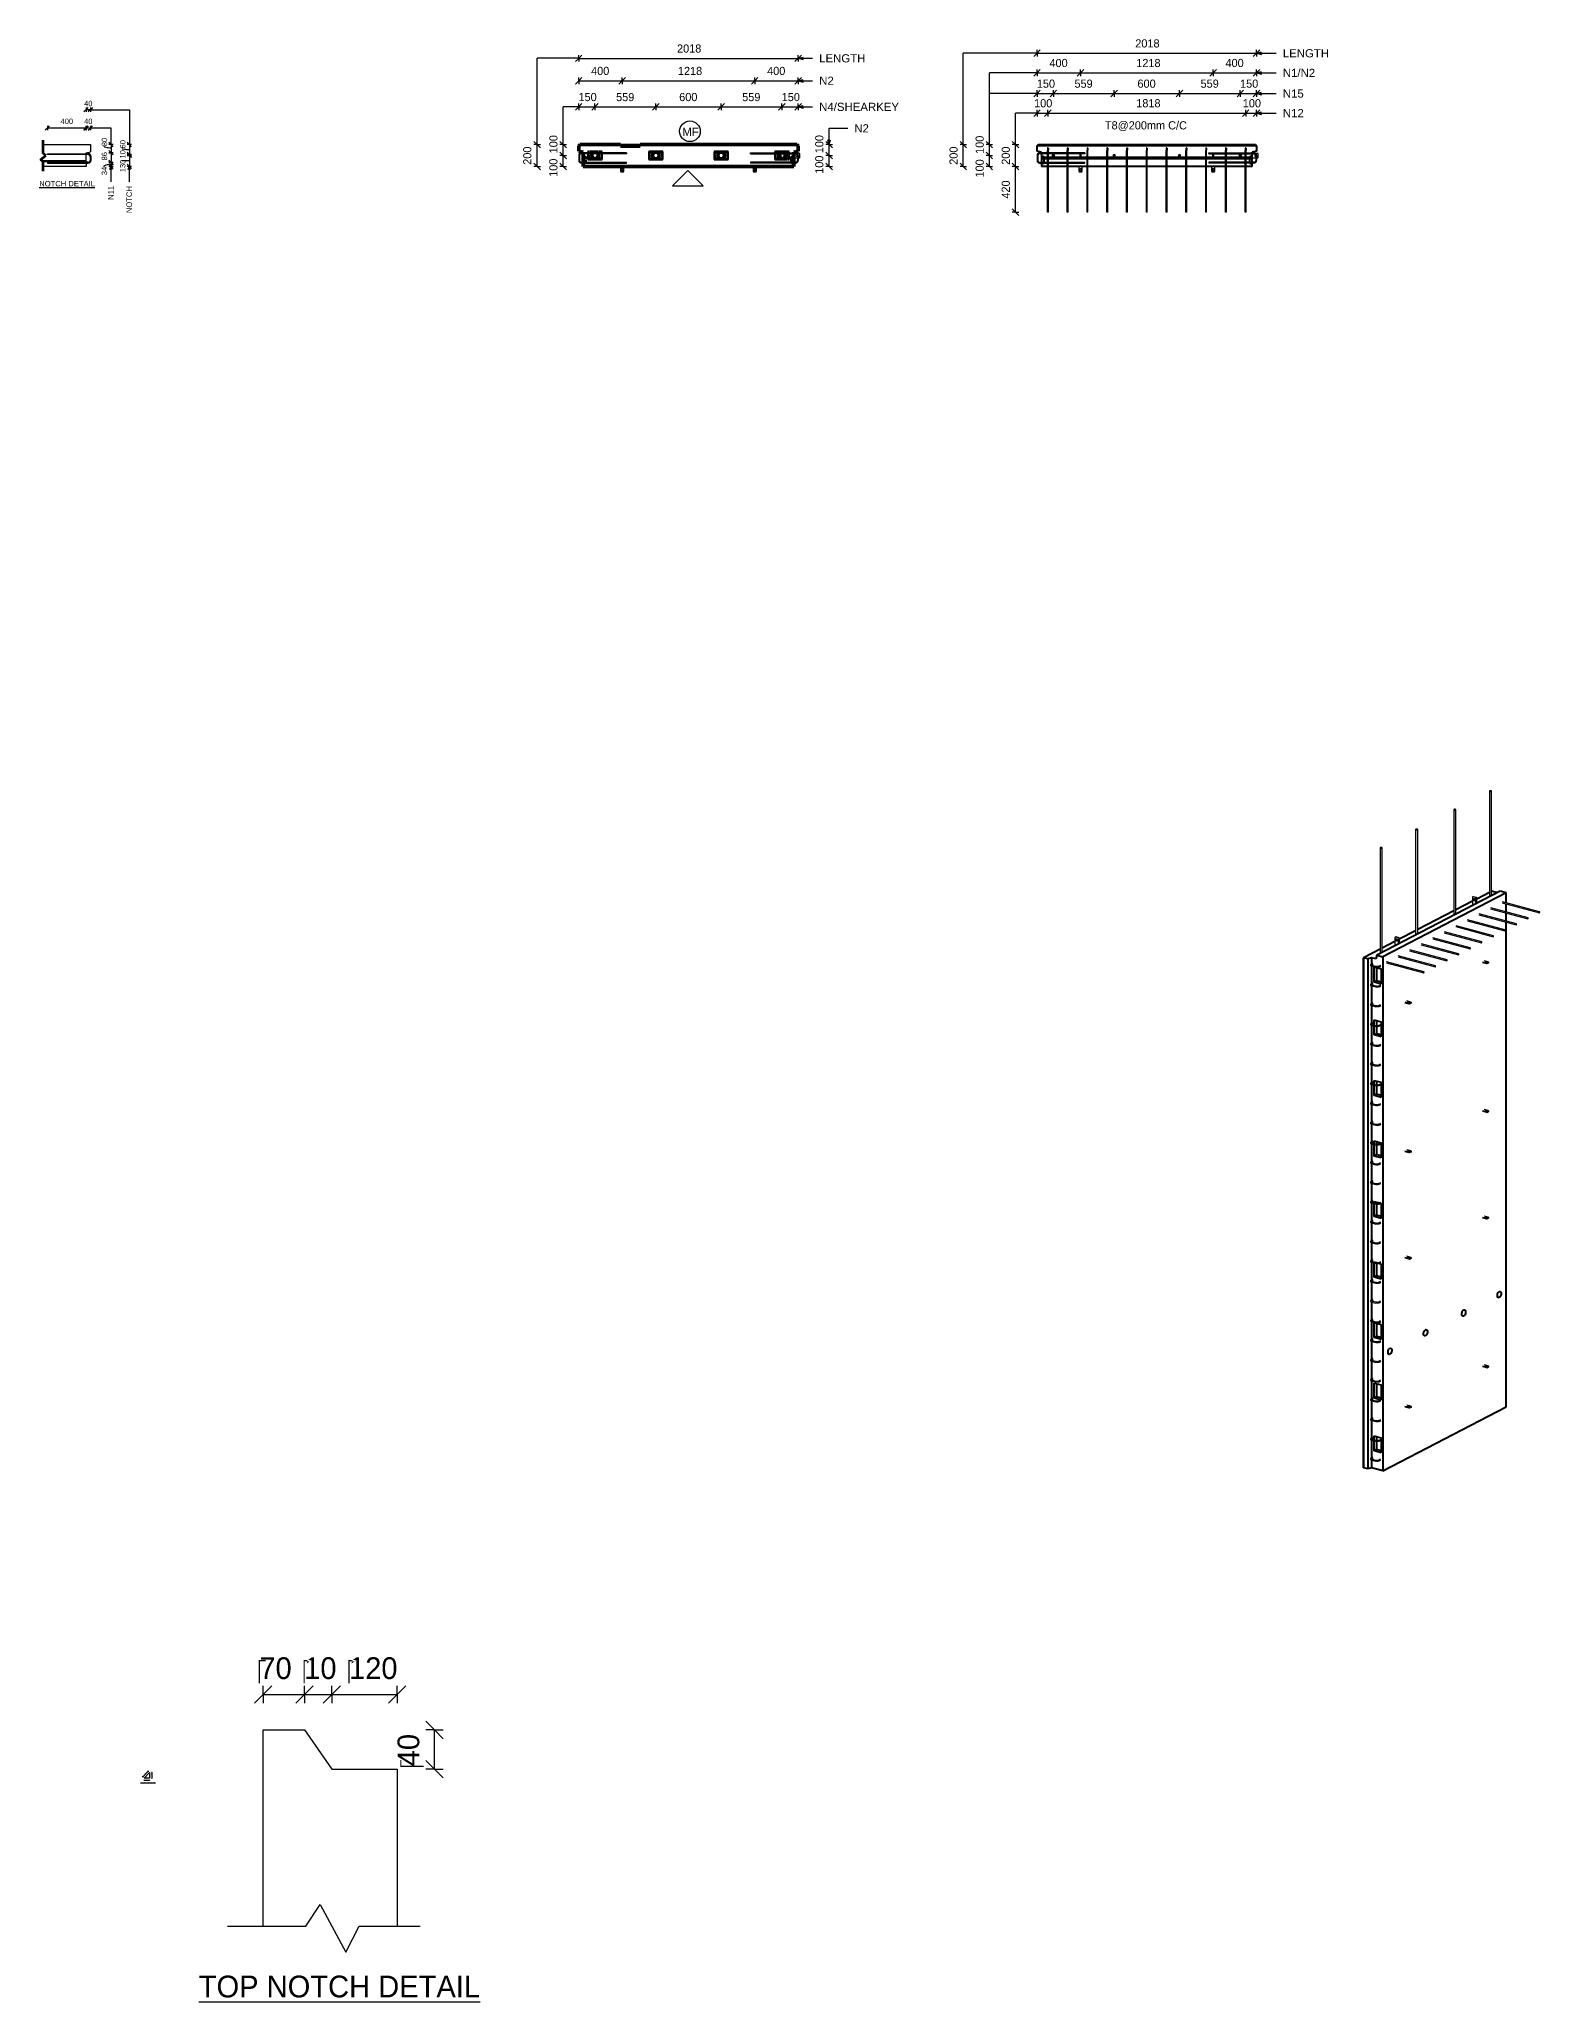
# Model space of a CAD drawing. Header units: millimetres. Extents: x -2992 to 10800, y 1067 to 19104.
import ezdxf

# ---------------------------------------------------------------- set-up
doc = ezdxf.new("R2010")
doc.units = ezdxf.units.MM
doc.linetypes.add('Dash', pattern=[6.36, 3.18, -3.18])
for name, color, linetype, lineweight in [('A-ANNO-DIMS', 211, 'Continuous', 9), ('A-ANNO-DIMS-3', 211, 'Continuous', 9), ('A-ANNO-DIMS-30', 211, 'Continuous', 9), ('A-ANNO-DIMS-80', 211, 'Continuous', 9), ('A-DETL', 90, 'Continuous', 18), ('A-DETL-THIN', 151, 'Continuous', 18), ('A-GENM', 13, 'Continuous', 18), ('A-WALL', 113, 'Continuous', 25), ('A-WALL-HDLN', 110, 'Dash', 25), ('G-ANNO-TEXT', 231, 'Continuous', 9), ('S-RBAR', 171, 'Continuous', 18)]:
    doc.layers.add(name, color=color, linetype=linetype, lineweight=lineweight)
doc.styles.add('Arial', font='arial.ttf', dxfattribs={"height": 50})
doc.styles.add('Arial_1', font='arial.ttf', dxfattribs={"height": 7.5})
doc.styles.add('Arial_2', font='arial.ttf', dxfattribs={"height": 75})
doc.styles.add('Nirmala UI Semilight', font='NirmalaS.ttf', dxfattribs={"height": 50})
doc.styles.add('Nirmala UI Semilight_1', font='NirmalaS.ttf', dxfattribs={"height": 7.5})
doc.styles.add('Nirmala UI Semilight_2', font='NirmalaS.ttf', dxfattribs={"height": 200})
doc.styles.add('Nirmala UI Semilight_3', font='NirmalaS.ttf', dxfattribs={"height": 200})
doc.styles.add('Nirmala UI Semilight_4', font='NirmalaS.ttf', dxfattribs={"height": 75})
doc.dimstyles.new('Arrow_Filled_-_2_5_NI_UI', dxfattribs={"dimscale": 304.8, "dimtxt": 7.85523, "dimasz": 0.019685, "dimexe": 0.009843, "dimexo": 0.0625, "dimgap": 0.009843, "dimtad": 1, "dimdec": 4, "dimzin": 0, "dimdsep": 46, "dimtxsty": 'Nirmala UI Semilight_1', "dimblk1": 'OBLIQUE', "dimblk2": 'OBLIQUE', "dimsah": 1, "dimcen": 0.09, "dimazin": 0, "dimtfac": 1, "dimtdec": 4, "dimtix": 1, "dimtmove": 0, "dimatfit": 3, "dimfxl": 0.009843, "dimfxlon": 1, "dimtvp": 1, "dimtolj": 1, "dimtzin": 0, "dimarcsym": 2})
doc.dimstyles.new('Arrow_Filled_-_2_5_NI_UI_1', dxfattribs={"dimscale": 304.8, "dimtxt": 209.472789, "dimasz": 0.524934, "dimexe": 0.262467, "dimexo": 0.0625, "dimgap": 0.262467, "dimtad": 1, "dimdec": 4, "dimzin": 0, "dimdsep": 46, "dimtxsty": 'Nirmala UI Semilight_2', "dimblk1": 'OBLIQUE', "dimblk2": 'OBLIQUE', "dimsah": 1, "dimcen": 0.09, "dimazin": 0, "dimtfac": 1, "dimtdec": 4, "dimtix": 1, "dimtmove": 2, "dimatfit": 3, "dimfxl": 0.262467, "dimfxlon": 1, "dimtvp": 1, "dimtolj": 1, "dimtzin": 0, "dimarcsym": 2})
doc.dimstyles.new('Arrow_Filled_-_2_5_NI_UI_2', dxfattribs={"dimscale": 304.8, "dimtxt": 209.472789, "dimasz": 0.524934, "dimexe": 0.262467, "dimexo": 0.0625, "dimgap": 0.262467, "dimtad": 1, "dimdec": 4, "dimzin": 0, "dimdsep": 46, "dimtxsty": 'Nirmala UI Semilight_2', "dimblk1": 'OBLIQUE', "dimblk2": 'OBLIQUE', "dimsah": 1, "dimcen": 0.09, "dimazin": 0, "dimtfac": 1, "dimtdec": 4, "dimtix": 1, "dimtmove": 0, "dimatfit": 3, "dimfxl": 0.262467, "dimfxlon": 1, "dimtvp": 1, "dimtolj": 1, "dimtzin": 0, "dimarcsym": 2})
doc.dimstyles.new('Arrow_Filled_-_2_5_NI_UI_3', dxfattribs={"dimscale": 304.8, "dimtxt": 78.552296, "dimasz": 0.19685, "dimexe": 0.098425, "dimexo": 0.0625, "dimgap": 0.098425, "dimtad": 1, "dimdec": 4, "dimzin": 0, "dimdsep": 46, "dimtxsty": 'Nirmala UI Semilight_4', "dimblk1": 'OBLIQUE', "dimblk2": 'OBLIQUE', "dimsah": 1, "dimcen": 0.09, "dimazin": 0, "dimtfac": 1, "dimtdec": 4, "dimtix": 1, "dimtmove": 0, "dimatfit": 3, "dimfxl": 0.098425, "dimfxlon": 1, "dimtvp": 1, "dimtolj": 1, "dimtzin": 0, "dimarcsym": 2})
doc.dimstyles.new('Arrow_Filled_-_2_5_NI_UI_4', dxfattribs={"dimscale": 304.8, "dimtxt": 78.552296, "dimasz": 0.19685, "dimexe": 0.098425, "dimexo": 0.0625, "dimgap": 0.098425, "dimtad": 1, "dimdec": 4, "dimzin": 0, "dimdsep": 46, "dimtxsty": 'Nirmala UI Semilight_4', "dimblk1": 'OBLIQUE', "dimblk2": 'OBLIQUE', "dimsah": 1, "dimcen": 0.09, "dimazin": 0, "dimtfac": 1, "dimtdec": 4, "dimtix": 1, "dimtmove": 2, "dimatfit": 3, "dimfxl": 0.098425, "dimfxlon": 1, "dimtvp": 1, "dimtolj": 1, "dimtzin": 0, "dimarcsym": 2})

msp = doc.modelspace()

# ---------------------------------------------------------------- texts
at = {"layer": 'G-ANNO-TEXT', "color": 7, "attachment_point": 1}
for s, insert, char_height, width, style in [('LENGTH', (4176.61111, 18965.88539), 75, 514.683375, 'Arial_2'), ('LENGTH', (8438.2215, 19012.12704), 75, 514.683375, 'Arial_2'), ('N2', (4176.61111, 18759.95589), 75, 161.1391875, 'Arial_2'), ('N1/N2', (8438.2215, 18832.12704), 75, 358.3543125, 'Arial_2'), ('N15', (8438.2215, 18642.12704), 75, 230.886, 'Arial_2'), ('40', (-2579.75821, 18537.9943), 50, 91.392375, 'Nirmala UI Semilight'), ('N4/SHEARKEY', (4176.61111, 18519.95589), 75, 885.063, 'Arial_2'), ('N12', (8438.2215, 18462.12704), 75, 230.886, 'Arial_2'), ('400', (-2796.32511, 18374.43991), 50, 136.286875, 'Nirmala UI Semilight'), ('40', (-2579.75821, 18374.43991), 50, 91.392375, 'Nirmala UI Semilight'), ('MF', (2918.54463, 18290.86748), 75, 180.3796875, 'Arial_2'), ('N2', (4499.64453, 18322.50508), 75, 161.1391875, 'Arial_2'), ('\\LNOTCH DETAIL', (-2992.11885, 17801.32875), 50, 622.1095, 'Arial'), ('\\LTYPICAL CHAMFER DETAIL', (-2062.78571, 3087.48198), 7.5, 166.9113375, 'Arial_1'), ('\\LTOP NOTCH DETAIL', (-1525.87508, 1307.16895), 200, 2975.864, 'Nirmala UI Semilight_3')]:
    msp.add_mtext(s, dxfattribs=dict(at, insert=insert, char_height=char_height, width=width, style=style))
at = {"layer": 'G-ANNO-TEXT', "color": 7, "char_height": 50, "attachment_point": 1, "rotation": 90}
for s, insert, width, style in [('80', (-2418.18296, 18120.89979), 89.789, 'Nirmala UI Semilight'), ('86', (-2418.18296, 17989.83049), 89.789, 'Nirmala UI Semilight'), ('60', (-2249.84015, 18100.51088), 89.789, 'Nirmala UI Semilight'), ('10', (-2249.84015, 18008.05743), 76.962, 'Nirmala UI Semilight'), ('34', (-2418.18296, 17854.64001), 91.392375, 'Nirmala UI Semilight'), ('130', (-2249.84015, 17881.70469), 121.8565, 'Nirmala UI Semilight'), ('N11', (-2358.95158, 17627.56958), 153.924, 'Arial'), ('NOTCH', (-2190.60877, 17505.96958), 301.4345, 'Arial')]:
    msp.add_mtext(s, dxfattribs=dict(at, insert=insert, width=width, style=style))

# ---------------------------------------------------------------- blocks, each defined once
blk = doc.blocks.new('RR spread anchor face based - RR-SA-2_5-150-1726819-Elevation Top')
at = {"layer": 'A-GENM'}
for p, q in [((11261, 17935), (11261, 17890)), ((11261, 17890), (11263, 17885)), ((11263, 17885), (11288, 17885)), ((11269, 17901), (11269, 17907)), ((11283, 17907), (11283, 17901)), ((11288, 17885), (11291, 17890)), ((11291, 17890), (11291, 17935))]:
    blk.add_line(p, q, dxfattribs=at)
for centre, start, end in [((11276, 17907), 0, 180), ((11276, 17901), 180, 0)]:
    blk.add_arc(centre, 7, start, end, dxfattribs=at)
blk = doc.blocks.new('RR spread anchor face based - RR-SA-3_0-200-1726827-Elevation Top')
at = {"layer": 'A-GENM'}
for p, q in [((12734, 18051), (12734, 18035)), ((12734, 18051), (12734, 18035)), ((12904, 18055), (12883, 18055)), ((12883, 18044), (12883, 18044)), ((12909, 18053), (12904, 18055)), ((12909, 18018), (12909, 18053)), ((12714, 18035), (12734, 18035)), ((12734, 18015), (12722, 18015)), ((12734, 18035), (12734, 18015)), ((12734, 18035), (12734, 18015)), ((12734, 18015), (12766, 18015)), ((12854, 18015), (12886, 18015)), ((12886, 18026), (12883, 18026)), ((12894, 18015), (12904, 18015)), ((12904, 18015), (12909, 18018))]:
    blk.add_line(p, q, dxfattribs=at)
for centre, start, end in [((12883, 18035), 90, 270), ((12887, 18035), 324.8077, 43.7744)]:
    blk.add_arc(centre, 9, start, end, dxfattribs=at)
blk = doc.blocks.new('RR spread anchor face based - RR-SA-4_0-240-1726833-Elevation Top1')
at = {"layer": 'A-GENM'}
for p, q in [((11270, 18051), (11270, 18015)), ((11282, 18015), (11282, 18051)), ((11270, 18015), (11282, 18015))]:
    blk.add_line(p, q, dxfattribs=at)
blk = doc.blocks.new('RR spread anchor face based - RR-SA-2_5-150-1726819-Elevation Top1')
at = {"layer": 'A-GENM'}
for p, q in [((11261, 17935), (11261, 17890)), ((11261, 17890), (11263, 17885)), ((11263, 17885), (11288, 17885)), ((11269, 17901), (11269, 17907)), ((11283, 17907), (11283, 17901)), ((11288, 17885), (11291, 17890)), ((11291, 17890), (11291, 17935))]:
    blk.add_line(p, q, dxfattribs=at)
for centre, start, end in [((11276, 17907), 0, 180), ((11276, 17901), 180, 0)]:
    blk.add_arc(centre, 7, start, end, dxfattribs=at)
blk = doc.blocks.new('RR spread anchor face based - RR-SA-3_0-200-1726827-Elevation Top1')
at = {"layer": 'A-GENM'}
for p, q in [((12904, 18055), (12883, 18055)), ((12883, 18044), (12883, 18044)), ((12909, 18053), (12904, 18055)), ((12909, 18018), (12909, 18053)), ((12854, 18015), (12886, 18015)), ((12886, 18026), (12883, 18026)), ((12894, 18015), (12904, 18015)), ((12904, 18015), (12909, 18018))]:
    blk.add_line(p, q, dxfattribs=at)
for centre, start, end in [((12883, 18035), 90, 270), ((12887, 18035), 324.8077, 43.7744)]:
    blk.add_arc(centre, 9, start, end, dxfattribs=at)
blk = doc.blocks.new('Rebar Bar - Part 3166313199-431004-3D Ortho')
at = {"layer": 'S-RBAR'}
for p, q in [((-8255, 10611), (-8271, 10603)), ((-8267, 10595), (-8251, 10604))]:
    blk.add_line(p, q, dxfattribs=at)
blk = doc.blocks.new('Rebar Bar - Part 2227165887-431004-3D Ortho')
at = {"layer": 'S-RBAR'}
for points in [[(-8271, 10603, 0), (-8271, 10602, 0), (-8272, 10602, 0), (-8272, 10602, 0), (-8273, 10601, 0), (-8273, 10601, 0), (-8274, 10600, 0), (-8274, 10600, 0), (-8275, 10599, 0), (-8275, 10599, 0), (-8276, 10598, 0), (-8276, 10598, 0), (-8276, 10597, 0), (-8276, 10597, 0), (-8277, 10596, 0), (-8277, 10595, 0), (-8277, 10594, 0), (-8277, 10594, 0), (-8276, 10593, 0), (-8276, 10592, 0), (-8276, 10592, 0), (-8276, 10591, 0), (-8275, 10590, 0), (-8275, 10590, 0), (-8274, 10589, 0), (-8274, 10589, 0), (-8274, 10589, 0), (-8273, 10588, 0), (-8273, 10588, 0), (-8272, 10587, 0), (-8271, 10587, 0), (-8271, 10587, 0), (-8270, 10586, 0), (-8270, 10586, 0), (-8269, 10586, 0), (-8268, 10586, 0), (-8268, 10585, 0), (-8267, 10585, 0), (-8266, 10585, 0), (-8266, 10585, 0), (-8265, 10585, 0)], [(-8269, 10595, 0), (-8269, 10595, 0), (-8269, 10595, 0), (-8269, 10595, 0), (-8269, 10595, 0), (-8268, 10595, 0), (-8268, 10595, 0), (-8268, 10594, 0), (-8268, 10594, 0), (-8267, 10594, 0), (-8267, 10594, 0), (-8267, 10594, 0), (-8266, 10594, 0), (-8266, 10593, 0), (-8266, 10593, 0), (-8265, 10593, 0), (-8265, 10593, 0), (-8264, 10593, 0), (-8264, 10593, 0), (-8263, 10592, 0)], [(-8269, 10594, 0), (-8269, 10594, 0), (-8269, 10594, 0), (-8269, 10594, 0), (-8268, 10595, 0), (-8268, 10595, 0), (-8268, 10595, 0), (-8268, 10595, 0), (-8267, 10595, 0), (-8267, 10595, 0), (-8267, 10595, 0)]]:
    blk.add_polyline3d(points, dxfattribs=at)
blk = doc.blocks.new('Rebar Bar - Part 981547073-431004-3D Ortho')
at = {"layer": 'S-RBAR'}
for p, q in [((-8265, 10585), (-8228, 10575)), ((-8226, 10582), (-8263, 10592))]:
    blk.add_line(p, q, dxfattribs=at)
blk = doc.blocks.new('Rebar Bar - Part 2227165887-V1-3D Ortho')
at = {"layer": 'S-RBAR'}
for points in [[(-8197, 10577, 0), (-8198, 10576, 0), (-8198, 10576, 0), (-8199, 10576, 0), (-8200, 10576, 0), (-8200, 10575, 0), (-8201, 10575, 0), (-8202, 10575, 0), (-8203, 10575, 0), (-8203, 10574, 0), (-8204, 10574, 0), (-8205, 10574, 0), (-8206, 10574, 0), (-8206, 10574, 0), (-8207, 10574, 0), (-8208, 10574, 0), (-8209, 10573, 0), (-8210, 10573, 0), (-8211, 10573, 0), (-8211, 10573, 0), (-8212, 10573, 0), (-8213, 10573, 0), (-8214, 10573, 0), (-8215, 10573, 0), (-8216, 10573, 0), (-8216, 10573, 0), (-8217, 10573, 0), (-8218, 10573, 0), (-8219, 10573, 0), (-8220, 10573, 0), (-8221, 10573, 0), (-8222, 10573, 0), (-8222, 10574, 0), (-8223, 10574, 0), (-8224, 10574, 0), (-8225, 10574, 0), (-8226, 10574, 0), (-8226, 10574, 0), (-8227, 10574, 0), (-8228, 10575, 0), (-8228, 10575, 0)], [(-8201, 10584, 0), (-8201, 10584, 0), (-8202, 10583, 0), (-8202, 10583, 0), (-8203, 10583, 0), (-8203, 10583, 0), (-8204, 10583, 0), (-8204, 10583, 0), (-8205, 10582, 0), (-8205, 10582, 0), (-8206, 10582, 0), (-8206, 10582, 0), (-8207, 10582, 0), (-8208, 10582, 0), (-8208, 10582, 0), (-8209, 10582, 0), (-8210, 10581, 0), (-8210, 10581, 0), (-8211, 10581, 0), (-8212, 10581, 0), (-8213, 10581, 0), (-8213, 10581, 0), (-8214, 10581, 0), (-8215, 10581, 0), (-8216, 10581, 0), (-8216, 10581, 0), (-8217, 10581, 0), (-8218, 10581, 0), (-8219, 10581, 0), (-8219, 10581, 0), (-8220, 10581, 0), (-8221, 10581, 0), (-8221, 10581, 0), (-8222, 10582, 0), (-8223, 10582, 0), (-8223, 10582, 0), (-8224, 10582, 0), (-8225, 10582, 0), (-8225, 10582, 0), (-8226, 10582, 0), (-8226, 10582, 0)]]:
    blk.add_polyline3d(points, dxfattribs=at)
blk = doc.blocks.new('Rebar Bar - Part 3131074535-431004-3D Ortho')
at = {"layer": 'S-RBAR'}
for p, q in [((-8185, 10592), (-8201, 10584)), ((-8197, 10577), (-8181, 10585))]:
    blk.add_line(p, q, dxfattribs=at)
blk = doc.blocks.new('Rebar Bar - Part 3131074535-V2-3D Ortho')
at = {"layer": 'S-RBAR'}
for p, q in [((-8178, 10051), (-8201, 10039)), ((-8197, 10032), (-8178, 10042))]:
    blk.add_line(p, q, dxfattribs=at)
blk = doc.blocks.new('Rebar Bar - Part 3166313199-V3-3D Ortho')
at = {"layer": 'S-RBAR'}
for p, q in [((-8255, 7887), (-8271, 7879)), ((-8267, 7872), (-8251, 7880))]:
    blk.add_line(p, q, dxfattribs=at)
blk = doc.blocks.new('Rebar Bar - Part 3131074535-V4-3D Ortho')
at = {"layer": 'S-RBAR'}
for p, q in [((-8185, 7687), (-8201, 7679)), ((-8197, 7671), (-8181, 7680))]:
    blk.add_line(p, q, dxfattribs=at)
blk = doc.blocks.new('Rebar Bar - Part 3131074535-V5-3D Ortho')
at = {"layer": 'S-RBAR'}
for p, q in [((-8184, 7324), (-8201, 7315)), ((-8197, 7308), (-8181, 7317))]:
    blk.add_line(p, q, dxfattribs=at)
blk = doc.blocks.new('RR spread anchor face based - RR-SA-4_0-240-1726833-3D Ortho')
at = {"layer": 'A-GENM'}
for p, q in [((-8050, 10852), (-8052, 10848)), ((-8052, 10848), (-8052, 10772)), ((-8050, 10852), (-8043, 10856)), ((-8022, 10845), (-8050, 10852)), ((-8044, 10826), (-8044, 10830)), ((-8043, 10856), (-8015, 10848)), ((-8036, 10836), (-8036, 10834)), ((-8036, 10834), (-8036, 10830)), ((-8029, 10826), (-8029, 10822)), ((-8022, 10845), (-8015, 10848)), ((-8020, 10840), (-8022, 10845)), ((-8013, 10843), (-8020, 10840)), ((-8020, 10789), (-8020, 10840)), ((-8015, 10848), (-8013, 10843)), ((-8013, 10843), (-8013, 10793))]:
    blk.add_line(p, q, dxfattribs=at)
for points in [[(-8044, 10830, 0), (-8043, 10832, 0), (-8043, 10834, 0), (-8041, 10835, 0), (-8040, 10836, 0), (-8038, 10837, 0), (-8036, 10836, 0), (-8034, 10836, 0), (-8033, 10834, 0), (-8031, 10832, 0), (-8030, 10830, 0), (-8029, 10828, 0), (-8029, 10826, 0)], [(-8029, 10822, 0), (-8029, 10820, 0), (-8030, 10818, 0), (-8031, 10817, 0), (-8033, 10816, 0), (-8034, 10816, 0), (-8036, 10816, 0), (-8038, 10817, 0), (-8040, 10818, 0), (-8041, 10820, 0), (-8043, 10822, 0), (-8043, 10824, 0), (-8044, 10826, 0)], [(-8036, 10830, 0), (-8036, 10828, 0), (-8036, 10825, 0), (-8034, 10823, 0), (-8033, 10822, 0), (-8031, 10820, 0), (-8029, 10820, 0)], [(-8043, 10777, 0), (-8041, 10779, 0), (-8040, 10780, 0), (-8038, 10780, 0), (-8037, 10780, 0)]]:
    blk.add_polyline3d(points, dxfattribs=at)
blk = doc.blocks.new('RR spread anchor face based - RR-SA-2_5-150-1726819-3D Ortho')
at = {"layer": 'A-GENM'}
for p, q in [((-7960, 10256), (-7924, 10246)), ((-7924, 10237), (-7960, 10246)), ((-7906, 10255), (-7943, 10265)), ((-7928, 10251), (-7933, 10252)), ((-7924, 10256), (-7920, 10255)), ((-7924, 10246), (-7918, 10246)), ((-7924, 10237), (-7924, 10246)), ((-7918, 10236), (-7924, 10237)), ((-7918, 10246), (-7904, 10253)), ((-7918, 10246), (-7918, 10236)), ((-7904, 10244), (-7918, 10236)), ((-7904, 10253), (-7906, 10255)), ((-7904, 10253), (-7904, 10244))]:
    blk.add_line(p, q, dxfattribs=at)
for points in [[(-7933, 10252, 0), (-7934, 10252, 0), (-7935, 10253, 0), (-7935, 10254, 0), (-7935, 10254, 0), (-7935, 10255, 0), (-7934, 10256, 0), (-7933, 10256, 0), (-7931, 10256, 0), (-7930, 10257, 0), (-7928, 10257, 0), (-7926, 10257, 0), (-7924, 10256, 0)], [(-7920, 10255, 0), (-7918, 10254, 0), (-7917, 10254, 0), (-7917, 10253, 0), (-7917, 10252, 0), (-7917, 10252, 0), (-7918, 10251, 0), (-7919, 10251, 0), (-7921, 10250, 0), (-7922, 10250, 0), (-7924, 10250, 0), (-7926, 10250, 0), (-7928, 10251, 0)]]:
    blk.add_polyline3d(points, dxfattribs=at)
blk = doc.blocks.new('Rebar Bar - Part 1814174108-431004-3D Ortho')
at = {"layer": 'S-RBAR'}
for p, q in [((-7511, 12023), (-7511, 11053)), ((-7491, 11063), (-7491, 12023))]:
    blk.add_line(p, q, dxfattribs=at)
for points in [[(-7495, 12026, 0), (-7497, 12027, 0), (-7500, 12027, 0), (-7503, 12027, 0), (-7505, 12027, 0), (-7507, 12026, 0), (-7509, 12025, 0), (-7510, 12025, 0), (-7511, 12024, 0), (-7511, 12023, 0), (-7510, 12022, 0), (-7509, 12021, 0), (-7507, 12020, 0)], [(-7507, 12020, 0), (-7505, 12020, 0), (-7502, 12020, 0), (-7499, 12020, 0), (-7497, 12020, 0), (-7495, 12020, 0), (-7493, 12021, 0), (-7492, 12022, 0), (-7491, 12023, 0), (-7491, 12024, 0), (-7492, 12025, 0), (-7493, 12026, 0), (-7495, 12026, 0)]]:
    blk.add_polyline3d(points, dxfattribs=at)
blk = doc.blocks.new('Rebar Bar - Part 1026889929-431004-3D Ortho')
at = {"layer": 'S-RBAR'}
for p, q in [((-8189, 11672), (-8189, 10701)), ((-8169, 10712), (-8169, 11672))]:
    blk.add_line(p, q, dxfattribs=at)
for points in [[(-8173, 11675, 0), (-8175, 11675, 0), (-8178, 11675, 0), (-8181, 11675, 0), (-8183, 11675, 0), (-8185, 11674, 0), (-8187, 11674, 0), (-8188, 11673, 0), (-8189, 11672, 0), (-8189, 11671, 0), (-8188, 11670, 0), (-8187, 11669, 0), (-8185, 11668, 0)], [(-8185, 11668, 0), (-8182, 11668, 0), (-8180, 11668, 0), (-8177, 11668, 0), (-8175, 11668, 0), (-8173, 11669, 0), (-8171, 11669, 0), (-8170, 11670, 0), (-8169, 11671, 0), (-8169, 11672, 0), (-8170, 11673, 0), (-8171, 11674, 0), (-8173, 11675, 0)]]:
    blk.add_polyline3d(points, dxfattribs=at)
blk = doc.blocks.new('Rebar Bar - Part 1386382727-431004-3D Ortho')
at = {"layer": 'S-RBAR'}
for p, q in [((-7184, 12193), (-7184, 11223)), ((-7164, 11233), (-7164, 12193))]:
    blk.add_line(p, q, dxfattribs=at)
for points in [[(-7168, 12196, 0), (-7170, 12196, 0), (-7173, 12197, 0), (-7176, 12197, 0), (-7178, 12196, 0), (-7180, 12196, 0), (-7182, 12195, 0), (-7183, 12194, 0), (-7184, 12193, 0), (-7184, 12192, 0), (-7183, 12191, 0), (-7182, 12191, 0), (-7180, 12190, 0)], [(-7180, 12190, 0), (-7178, 12189, 0), (-7175, 12189, 0), (-7172, 12189, 0), (-7170, 12190, 0), (-7168, 12190, 0), (-7166, 12191, 0), (-7165, 12192, 0), (-7164, 12193, 0), (-7164, 12194, 0), (-7165, 12195, 0), (-7166, 12195, 0), (-7168, 12196, 0)]]:
    blk.add_polyline3d(points, dxfattribs=at)
blk = doc.blocks.new('Rebar Bar - Part 4226160731-431004-3D Ortho')
at = {"layer": 'S-RBAR'}
for p, q in [((-8130, 10616), (-7787, 10524)), ((-7785, 10532), (-8128, 10624))]:
    blk.add_line(p, q, dxfattribs=at)
for points in [[(-7784, 10529, 0), (-7784, 10530, 0), (-7784, 10531, 0), (-7785, 10531, 0), (-7785, 10532, 0), (-7786, 10532, 0), (-7786, 10532, 0), (-7787, 10531, 0), (-7788, 10531, 0), (-7788, 10530, 0), (-7788, 10529, 0), (-7789, 10528, 0), (-7789, 10527, 0)], [(-7789, 10527, 0), (-7789, 10526, 0), (-7788, 10525, 0), (-7788, 10525, 0), (-7788, 10524, 0), (-7787, 10524, 0), (-7786, 10524, 0), (-7786, 10525, 0), (-7785, 10525, 0), (-7785, 10526, 0), (-7784, 10527, 0), (-7784, 10528, 0), (-7784, 10529, 0)]]:
    blk.add_polyline3d(points, dxfattribs=at)
blk = doc.blocks.new('Rebar Bar - Part 4226160731-V6-3D Ortho')
at = {"layer": 'S-RBAR'}
for p, q in [((-8023, 10672), (-7681, 10579)), ((-7679, 10587), (-8021, 10679))]:
    blk.add_line(p, q, dxfattribs=at)
for points in [[(-7678, 10584, 0), (-7678, 10585, 0), (-7678, 10586, 0), (-7678, 10587, 0), (-7679, 10587, 0), (-7679, 10587, 0), (-7680, 10587, 0), (-7681, 10586, 0), (-7681, 10586, 0), (-7682, 10585, 0), (-7682, 10584, 0), (-7682, 10583, 0), (-7682, 10582, 0)], [(-7682, 10582, 0), (-7682, 10581, 0), (-7682, 10580, 0), (-7682, 10580, 0), (-7681, 10579, 0), (-7681, 10579, 0), (-7680, 10579, 0), (-7679, 10580, 0), (-7679, 10581, 0), (-7678, 10581, 0), (-7678, 10582, 0), (-7678, 10583, 0), (-7678, 10584, 0)]]:
    blk.add_polyline3d(points, dxfattribs=at)
blk = doc.blocks.new('Rebar Bar - Part 4226160731-V7-3D Ortho')
at = {"layer": 'S-RBAR'}
for p, q in [((-7492, 10948), (-7149, 10855)), ((-7147, 10863), (-7489, 10955))]:
    blk.add_line(p, q, dxfattribs=at)
for points in [[(-7146, 10860, 0), (-7146, 10861, 0), (-7146, 10862, 0), (-7147, 10863, 0), (-7147, 10863, 0), (-7148, 10863, 0), (-7148, 10863, 0), (-7149, 10862, 0), (-7150, 10862, 0), (-7150, 10861, 0), (-7150, 10860, 0), (-7151, 10859, 0), (-7151, 10858, 0)], [(-7151, 10858, 0), (-7151, 10857, 0), (-7150, 10856, 0), (-7150, 10856, 0), (-7150, 10855, 0), (-7149, 10855, 0), (-7148, 10855, 0), (-7148, 10856, 0), (-7147, 10856, 0), (-7147, 10857, 0), (-7146, 10858, 0), (-7146, 10859, 0), (-7146, 10860, 0)]]:
    blk.add_polyline3d(points, dxfattribs=at)
blk = doc.blocks.new('DIMBLOCK1-CHAMFER DETAIL')
at = {"layer": 'A-ANNO-DIMS-3'}
for p, q in [((-2029, 3105), (-2032, 3102)), ((-2029, 3105), (-2026, 3108)), ((-2029, 3105), (-2029, 3108)), ((-2029, 3105), (-1979, 3105)), ((-2029, 3105), (-2029, 3102)), ((-1979, 3105), (-1982, 3102)), ((-1979, 3105), (-1976, 3108)), ((-1979, 3105), (-1979, 3108)), ((-1979, 3105), (-1979, 3102))]:
    blk.add_line(p, q, dxfattribs=at)
at = {"layer": 'A-ANNO-DIMS-3', "color": 0, "insert": (-2009, 3118), "char_height": 7.5, "width": 11.65, "attachment_point": 1, "line_spacing_factor": 1.142579, "style": 'Nirmala UI Semilight_1'}
blk.add_mtext('\u202a10', dxfattribs=at)
blk = doc.blocks.new('_Oblique')
at = {"color": 0, "linetype": 'ByBlock', "lineweight": -2}
blk.add_line((-0.5, -0.5), (0.5, 0.5), dxfattribs=at)
blk = doc.blocks.new('DIMBLOCK2-CHAMFER DETAIL')
at = {"layer": 'A-ANNO-DIMS-3'}
for p, q in [((-1958, 3173), (-1961, 3176)), ((-1958, 3173), (-1961, 3173)), ((-1958, 3123), (-1961, 3126)), ((-1958, 3123), (-1961, 3123)), ((-1958, 3173), (-1958, 3123)), ((-1958, 3173), (-1955, 3170)), ((-1958, 3173), (-1955, 3173)), ((-1958, 3123), (-1955, 3120)), ((-1958, 3123), (-1955, 3123))]:
    blk.add_line(p, q, dxfattribs=at)
at = {"layer": 'A-ANNO-DIMS-3', "color": 0, "insert": (-1970, 3143), "char_height": 7.5, "width": 11.65, "attachment_point": 1, "rotation": 90, "line_spacing_factor": 1.142579, "style": 'Nirmala UI Semilight_1'}
blk.add_mtext('\u202a10', dxfattribs=at)
blk = doc.blocks.new('DIMBLOCK3-CHAMFER DETAIL')
at = {"layer": 'A-ANNO-DIMS-3'}
for p, q in [((-2041, 3135), (-2043, 3137)), ((-2041, 3135), (-1991, 3185)), ((-2041, 3135), (-2041, 3139)), ((-2041, 3135), (-2041, 3130)), ((-2041, 3135), (-2038, 3133)), ((-1991, 3185), (-1993, 3187)), ((-1991, 3185), (-1991, 3189)), ((-1991, 3185), (-1991, 3180)), ((-1991, 3185), (-1988, 3183))]:
    blk.add_line(p, q, dxfattribs=at)
at = {"layer": 'A-ANNO-DIMS-3', "color": 0, "insert": (-2028, 3165), "char_height": 7.5, "width": 11.83, "attachment_point": 1, "rotation": 45, "line_spacing_factor": 1.142579, "style": 'Nirmala UI Semilight_1'}
blk.add_mtext('\u202a14', dxfattribs=at)
blk = doc.blocks.new('DIMBLOCK4-TOP NOTCH DETAIL')
at = {"layer": 'A-ANNO-DIMS-80'}
for p, q in [((-934, 3892), (-854, 3972)), ((-934, 3892), (-934, 3972)), ((-554, 3892), (-474, 3972)), ((-554, 3892), (-554, 3972)), ((-934, 3892), (-1014, 3812)), ((-934, 3892), (-554, 3892)), ((-934, 3892), (-934, 3812)), ((-554, 3892), (-634, 3812)), ((-554, 3892), (-554, 3812))]:
    blk.add_line(p, q, dxfattribs=at)
at = {"layer": 'A-ANNO-DIMS-80', "color": 0, "insert": (-969, 4233), "char_height": 200, "width": 356.48, "attachment_point": 1, "line_spacing_factor": 1.142579, "style": 'Nirmala UI Semilight_2'}
blk.add_mtext('\u202a70', dxfattribs=at)
blk = doc.blocks.new('DIMBLOCK5-TOP NOTCH DETAIL')
at = {"layer": 'A-ANNO-DIMS-80'}
for p, q in [((-554, 3892), (-474, 3972)), ((-554, 3892), (-554, 3972)), ((-302, 3892), (-222, 3972)), ((-302, 3892), (-302, 3972)), ((-554, 3892), (-634, 3812)), ((-554, 3892), (-302, 3892)), ((-554, 3892), (-554, 3812)), ((-302, 3892), (-382, 3812)), ((-302, 3892), (-302, 3812))]:
    blk.add_line(p, q, dxfattribs=at)
at = {"layer": 'A-ANNO-DIMS-80', "color": 0, "insert": (-557, 4233), "char_height": 200, "width": 310.78, "attachment_point": 1, "line_spacing_factor": 1.142579, "style": 'Nirmala UI Semilight_2'}
blk.add_mtext('\u202a10', dxfattribs=at)
blk = doc.blocks.new('DIMBLOCK6-TOP NOTCH DETAIL')
at = {"layer": 'A-ANNO-DIMS-80'}
for p, q in [((-302, 3892), (-222, 3972)), ((-302, 3892), (-302, 3972)), ((298, 3892), (378, 3972)), ((298, 3892), (298, 3972)), ((-302, 3892), (-382, 3812)), ((-302, 3892), (298, 3892)), ((-302, 3892), (-302, 3812)), ((298, 3892), (218, 3812)), ((298, 3892), (298, 3812))]:
    blk.add_line(p, q, dxfattribs=at)
at = {"layer": 'A-ANNO-DIMS-80', "color": 0, "insert": (-145, 4233), "char_height": 200, "width": 493.59, "attachment_point": 1, "line_spacing_factor": 1.142579, "style": 'Nirmala UI Semilight_2'}
blk.add_mtext('\u202a120', dxfattribs=at)
blk = doc.blocks.new('DIMBLOCK7-TOP NOTCH DETAIL')
at = {"layer": 'A-ANNO-DIMS-80'}
for p, q in [((642, 3565), (562, 3645)), ((642, 3565), (562, 3565)), ((642, 3205), (642, 3565)), ((642, 3565), (722, 3485)), ((642, 3565), (722, 3565)), ((642, 3205), (562, 3285)), ((642, 3205), (562, 3205)), ((642, 3205), (722, 3125)), ((642, 3205), (722, 3205))]:
    blk.add_line(p, q, dxfattribs=at)
at = {"layer": 'A-ANNO-DIMS-80', "color": 0, "insert": (301, 3231), "char_height": 200, "width": 370.2, "attachment_point": 1, "rotation": 90, "line_spacing_factor": 1.142579, "style": 'Nirmala UI Semilight_2'}
blk.add_mtext('\u202a40', dxfattribs=at)
blk = doc.blocks.new('DIMBLOCK8-Elevation Top')
at = {"layer": 'A-ANNO-DIMS-30'}
for p, q in [((1966, 18928), (1996, 18958)), ((1966, 18928), (1966, 18958)), ((3984, 18928), (4014, 18958)), ((3984, 18928), (3984, 18958)), ((1966, 18928), (1936, 18898)), ((1966, 18928), (3984, 18928)), ((1966, 18928), (1966, 18898)), ((3984, 18928), (3954, 18898)), ((3984, 18928), (3984, 18898))]:
    blk.add_line(p, q, dxfattribs=at)
at = {"layer": 'A-ANNO-DIMS-30', "color": 0, "insert": (2870, 19056), "char_height": 75, "width": 253.65, "attachment_point": 1, "line_spacing_factor": 1.142579, "style": 'Nirmala UI Semilight_4'}
blk.add_mtext('2018', dxfattribs=at)
blk = doc.blocks.new('DIMBLOCK9-Elevation Top')
at = {"layer": 'A-ANNO-DIMS-30'}
for p, q in [((1966, 18482), (1936, 18452)), ((1966, 18482), (1996, 18512)), ((1966, 18482), (1966, 18512)), ((1966, 18482), (2116, 18482)), ((1966, 18482), (1966, 18452)), ((2116, 18482), (2086, 18452)), ((2116, 18482), (2146, 18512)), ((2116, 18482), (2116, 18512)), ((2116, 18482), (2116, 18452))]:
    blk.add_line(p, q, dxfattribs=at)
at = {"layer": 'A-ANNO-DIMS-30', "color": 0, "insert": (1964, 18610), "char_height": 75, "width": 185.1, "attachment_point": 1, "line_spacing_factor": 1.142579, "style": 'Nirmala UI Semilight_4'}
blk.add_mtext('150', dxfattribs=at)
blk = doc.blocks.new('DIMBLOCK10-Elevation Top')
at = {"layer": 'A-ANNO-DIMS-30'}
for p, q in [((2116, 18482), (2086, 18452)), ((2116, 18482), (2146, 18512)), ((2116, 18482), (2116, 18512)), ((2116, 18482), (2675, 18482)), ((2116, 18482), (2116, 18452)), ((2675, 18482), (2645, 18452)), ((2675, 18482), (2705, 18512)), ((2675, 18482), (2675, 18512)), ((2675, 18482), (2675, 18452))]:
    blk.add_line(p, q, dxfattribs=at)
at = {"layer": 'A-ANNO-DIMS-30', "color": 0, "insert": (2310, 18610), "char_height": 75, "width": 205.66, "attachment_point": 1, "line_spacing_factor": 1.142579, "style": 'Nirmala UI Semilight_4'}
blk.add_mtext('559', dxfattribs=at)
blk = doc.blocks.new('DIMBLOCK11-Elevation Top')
at = {"layer": 'A-ANNO-DIMS-30'}
for p, q in [((2675, 18482), (2645, 18452)), ((2675, 18482), (2705, 18512)), ((2675, 18482), (2675, 18512)), ((2675, 18482), (3275, 18482)), ((2675, 18482), (2675, 18452)), ((3275, 18482), (3245, 18452)), ((3275, 18482), (3305, 18512)), ((3275, 18482), (3275, 18512)), ((3275, 18482), (3275, 18452))]:
    blk.add_line(p, q, dxfattribs=at)
at = {"layer": 'A-ANNO-DIMS-30', "color": 0, "insert": (2890, 18610), "char_height": 75, "width": 205.66, "attachment_point": 1, "line_spacing_factor": 1.142579, "style": 'Nirmala UI Semilight_4'}
blk.add_mtext('600', dxfattribs=at)
blk = doc.blocks.new('DIMBLOCK12-Elevation Top')
at = {"layer": 'A-ANNO-DIMS-30'}
for p, q in [((3275, 18482), (3245, 18452)), ((3275, 18482), (3305, 18512)), ((3275, 18482), (3275, 18512)), ((3275, 18482), (3834, 18482)), ((3275, 18482), (3275, 18452)), ((3834, 18482), (3804, 18452)), ((3834, 18482), (3864, 18512)), ((3834, 18482), (3834, 18512)), ((3834, 18482), (3834, 18452))]:
    blk.add_line(p, q, dxfattribs=at)
at = {"layer": 'A-ANNO-DIMS-30', "color": 0, "insert": (3469, 18610), "char_height": 75, "width": 205.66, "attachment_point": 1, "line_spacing_factor": 1.142579, "style": 'Nirmala UI Semilight_4'}
blk.add_mtext('559', dxfattribs=at)
blk = doc.blocks.new('DIMBLOCK13-Elevation Top')
at = {"layer": 'A-ANNO-DIMS-30'}
for p, q in [((3834, 18482), (3804, 18452)), ((3834, 18482), (3864, 18512)), ((3834, 18482), (3834, 18512)), ((3834, 18482), (3984, 18482)), ((3834, 18482), (3834, 18452)), ((3984, 18482), (3954, 18452)), ((3984, 18482), (4014, 18512)), ((3984, 18482), (3984, 18512)), ((3984, 18482), (3984, 18452))]:
    blk.add_line(p, q, dxfattribs=at)
at = {"layer": 'A-ANNO-DIMS-30', "color": 0, "insert": (3832, 18610), "char_height": 75, "width": 185.1, "attachment_point": 1, "line_spacing_factor": 1.142579, "style": 'Nirmala UI Semilight_4'}
blk.add_mtext('150', dxfattribs=at)
blk = doc.blocks.new('DIMBLOCK14-Elevation Top')
at = {"layer": 'A-ANNO-DIMS-30'}
for p, q in [((1966, 18722), (1936, 18692)), ((1966, 18722), (1996, 18752)), ((1966, 18722), (1966, 18752)), ((1966, 18722), (2366, 18722)), ((1966, 18722), (1966, 18692)), ((2366, 18722), (2336, 18692)), ((2366, 18722), (2396, 18752)), ((2366, 18722), (2366, 18752)), ((2366, 18722), (2366, 18692))]:
    blk.add_line(p, q, dxfattribs=at)
at = {"layer": 'A-ANNO-DIMS-30', "color": 0, "insert": (2080, 18850), "char_height": 75, "width": 207.38, "attachment_point": 1, "line_spacing_factor": 1.142579, "style": 'Nirmala UI Semilight_4'}
blk.add_mtext('400', dxfattribs=at)
blk = doc.blocks.new('DIMBLOCK15-Elevation Top')
at = {"layer": 'A-ANNO-DIMS-30'}
for p, q in [((2366, 18722), (2336, 18692)), ((2366, 18722), (2396, 18752)), ((2366, 18722), (2366, 18752)), ((2366, 18722), (3584, 18722)), ((2366, 18722), (2366, 18692)), ((3584, 18722), (3554, 18692)), ((3584, 18722), (3614, 18752)), ((3584, 18722), (3584, 18752)), ((3584, 18722), (3584, 18692))]:
    blk.add_line(p, q, dxfattribs=at)
at = {"layer": 'A-ANNO-DIMS-30', "color": 0, "insert": (2878, 18850), "char_height": 75, "width": 233.09, "attachment_point": 1, "line_spacing_factor": 1.142579, "style": 'Nirmala UI Semilight_4'}
blk.add_mtext('1218', dxfattribs=at)
blk = doc.blocks.new('DIMBLOCK16-Elevation Top')
at = {"layer": 'A-ANNO-DIMS-30'}
for p, q in [((3584, 18722), (3554, 18692)), ((3584, 18722), (3614, 18752)), ((3584, 18722), (3584, 18752)), ((3584, 18722), (3984, 18722)), ((3584, 18722), (3584, 18692)), ((3984, 18722), (3954, 18692)), ((3984, 18722), (4014, 18752)), ((3984, 18722), (3984, 18752)), ((3984, 18722), (3984, 18692))]:
    blk.add_line(p, q, dxfattribs=at)
at = {"layer": 'A-ANNO-DIMS-30', "color": 0, "insert": (3698, 18850), "char_height": 75, "width": 207.38, "attachment_point": 1, "line_spacing_factor": 1.142579, "style": 'Nirmala UI Semilight_4'}
blk.add_mtext('400', dxfattribs=at)
blk = doc.blocks.new('DIMBLOCK17-Elevation Top')
at = {"layer": 'A-ANNO-DIMS-30'}
for p, q in [((1584, 18135), (1554, 18165)), ((1584, 18135), (1554, 18135)), ((1584, 17935), (1584, 18135)), ((1584, 18135), (1614, 18105)), ((1584, 18135), (1614, 18135)), ((1584, 17935), (1554, 17965)), ((1584, 17935), (1554, 17935)), ((1584, 17935), (1614, 17905)), ((1584, 17935), (1614, 17935))]:
    blk.add_line(p, q, dxfattribs=at)
at = {"layer": 'A-ANNO-DIMS-30', "color": 0, "insert": (1456, 17950), "char_height": 75, "width": 205.66, "attachment_point": 1, "rotation": 90, "line_spacing_factor": 1.142579, "style": 'Nirmala UI Semilight_4'}
blk.add_mtext('200', dxfattribs=at)
blk = doc.blocks.new('DIMBLOCK18-Elevation Top')
at = {"layer": 'A-ANNO-DIMS-30'}
for p, q in [((1824, 18035), (1794, 18065)), ((1824, 18035), (1794, 18035)), ((1824, 17935), (1794, 17965)), ((1824, 17935), (1794, 17935)), ((1824, 17935), (1824, 18035)), ((1824, 18035), (1854, 18005)), ((1824, 18035), (1854, 18035)), ((1824, 17935), (1854, 17905)), ((1824, 17935), (1854, 17935))]:
    blk.add_line(p, q, dxfattribs=at)
at = {"layer": 'A-ANNO-DIMS-30', "color": 0, "insert": (1696, 17839), "char_height": 75, "width": 185.1, "attachment_point": 1, "rotation": 90, "line_spacing_factor": 1.142579, "style": 'Nirmala UI Semilight_4'}
blk.add_mtext('100', dxfattribs=at)
blk = doc.blocks.new('DIMBLOCK19-Elevation Top')
at = {"layer": 'A-ANNO-DIMS-30'}
for p, q in [((1824, 18135), (1794, 18165)), ((1824, 18135), (1794, 18135)), ((1824, 18035), (1794, 18065)), ((1824, 18035), (1824, 18135)), ((1824, 18135), (1854, 18105)), ((1824, 18135), (1854, 18135)), ((1824, 18035), (1794, 18035)), ((1824, 18035), (1854, 18005)), ((1824, 18035), (1854, 18035))]:
    blk.add_line(p, q, dxfattribs=at)
at = {"layer": 'A-ANNO-DIMS-30', "color": 0, "insert": (1696, 18055), "char_height": 75, "width": 185.1, "attachment_point": 1, "rotation": 90, "line_spacing_factor": 1.142579, "style": 'Nirmala UI Semilight_4'}
blk.add_mtext('100', dxfattribs=at)
blk = doc.blocks.new('DIMBLOCK20-Elevation Top')
at = {"layer": 'A-ANNO-DIMS-30'}
for p, q in [((4268, 18035), (4238, 18065)), ((4268, 18035), (4238, 18035)), ((4268, 17935), (4238, 17965)), ((4268, 17935), (4238, 17935)), ((4268, 17935), (4268, 18035)), ((4268, 18035), (4298, 18005)), ((4268, 18035), (4298, 18035)), ((4268, 17935), (4298, 17905)), ((4268, 17935), (4298, 17935))]:
    blk.add_line(p, q, dxfattribs=at)
at = {"layer": 'A-ANNO-DIMS-30', "color": 0, "insert": (4140, 17867), "char_height": 75, "width": 185.1, "attachment_point": 1, "rotation": 90, "line_spacing_factor": 1.142579, "style": 'Nirmala UI Semilight_4'}
blk.add_mtext('100', dxfattribs=at)
blk = doc.blocks.new('DIMBLOCK21-Elevation Top')
at = {"layer": 'A-ANNO-DIMS-30'}
for p, q in [((4268, 18135), (4238, 18165)), ((4268, 18135), (4238, 18135)), ((4268, 18035), (4238, 18065)), ((4268, 18035), (4268, 18135)), ((4268, 18135), (4298, 18105)), ((4268, 18135), (4298, 18135)), ((4268, 18035), (4238, 18035)), ((4268, 18035), (4298, 18005)), ((4268, 18035), (4298, 18035))]:
    blk.add_line(p, q, dxfattribs=at)
at = {"layer": 'A-ANNO-DIMS-30', "color": 0, "insert": (4140, 18056), "char_height": 75, "width": 185.1, "attachment_point": 1, "rotation": 90, "line_spacing_factor": 1.142579, "style": 'Nirmala UI Semilight_4'}
blk.add_mtext('100', dxfattribs=at)
blk = doc.blocks.new('DIMBLOCK22-Elevation Top1')
at = {"layer": 'A-ANNO-DIMS-30'}
for p, q in [((6179, 18975), (6149, 18945)), ((6179, 18975), (6209, 19005)), ((6179, 18975), (6179, 19005)), ((6179, 18975), (8197, 18975)), ((6179, 18975), (6179, 18945)), ((8197, 18975), (8167, 18945)), ((8197, 18975), (8227, 19005)), ((8197, 18975), (8197, 19005)), ((8197, 18975), (8197, 18945))]:
    blk.add_line(p, q, dxfattribs=at)
at = {"layer": 'A-ANNO-DIMS-30', "color": 0, "insert": (7082, 19103), "char_height": 75, "width": 253.65, "attachment_point": 1, "line_spacing_factor": 1.142579, "style": 'Nirmala UI Semilight_4'}
blk.add_mtext('2018', dxfattribs=at)
blk = doc.blocks.new('DIMBLOCK23-Elevation Top1')
at = {"layer": 'A-ANNO-DIMS-30'}
for p, q in [((6179, 18795), (6149, 18765)), ((6179, 18795), (6209, 18825)), ((6179, 18795), (6179, 18825)), ((6179, 18795), (6579, 18795)), ((6179, 18795), (6179, 18765)), ((6579, 18795), (6549, 18765)), ((6579, 18795), (6609, 18825)), ((6579, 18795), (6579, 18825)), ((6579, 18795), (6579, 18765))]:
    blk.add_line(p, q, dxfattribs=at)
at = {"layer": 'A-ANNO-DIMS-30', "color": 0, "insert": (6293, 18923), "char_height": 75, "width": 207.38, "attachment_point": 1, "line_spacing_factor": 1.142579, "style": 'Nirmala UI Semilight_4'}
blk.add_mtext('400', dxfattribs=at)
blk = doc.blocks.new('DIMBLOCK24-Elevation Top1')
at = {"layer": 'A-ANNO-DIMS-30'}
for p, q in [((6579, 18795), (6549, 18765)), ((6579, 18795), (6609, 18825)), ((6579, 18795), (6579, 18825)), ((6579, 18795), (7797, 18795)), ((6579, 18795), (6579, 18765)), ((7797, 18795), (7767, 18765)), ((7797, 18795), (7827, 18825)), ((7797, 18795), (7797, 18825)), ((7797, 18795), (7797, 18765))]:
    blk.add_line(p, q, dxfattribs=at)
at = {"layer": 'A-ANNO-DIMS-30', "color": 0, "insert": (7091, 18923), "char_height": 75, "width": 233.09, "attachment_point": 1, "line_spacing_factor": 1.142579, "style": 'Nirmala UI Semilight_4'}
blk.add_mtext('1218', dxfattribs=at)
blk = doc.blocks.new('DIMBLOCK25-Elevation Top1')
at = {"layer": 'A-ANNO-DIMS-30'}
for p, q in [((7797, 18795), (7767, 18765)), ((7797, 18795), (7827, 18825)), ((7797, 18795), (7797, 18825)), ((7797, 18795), (8197, 18795)), ((7797, 18795), (7797, 18765)), ((8197, 18795), (8167, 18765)), ((8197, 18795), (8227, 18825)), ((8197, 18795), (8197, 18825)), ((8197, 18795), (8197, 18765))]:
    blk.add_line(p, q, dxfattribs=at)
at = {"layer": 'A-ANNO-DIMS-30', "color": 0, "insert": (7911, 18923), "char_height": 75, "width": 207.38, "attachment_point": 1, "line_spacing_factor": 1.142579, "style": 'Nirmala UI Semilight_4'}
blk.add_mtext('400', dxfattribs=at)
blk = doc.blocks.new('DIMBLOCK26-Elevation Top1')
at = {"layer": 'A-ANNO-DIMS-30'}
for p, q in [((6179, 18605), (6149, 18575)), ((6179, 18605), (6209, 18635)), ((6179, 18605), (6179, 18635)), ((6179, 18605), (6329, 18605)), ((6179, 18605), (6179, 18575)), ((6329, 18605), (6299, 18575)), ((6329, 18605), (6359, 18635)), ((6329, 18605), (6329, 18635)), ((6329, 18605), (6329, 18575))]:
    blk.add_line(p, q, dxfattribs=at)
at = {"layer": 'A-ANNO-DIMS-30', "color": 0, "insert": (6177, 18733), "char_height": 75, "width": 185.1, "attachment_point": 1, "line_spacing_factor": 1.142579, "style": 'Nirmala UI Semilight_4'}
blk.add_mtext('150', dxfattribs=at)
blk = doc.blocks.new('DIMBLOCK27-Elevation Top1')
at = {"layer": 'A-ANNO-DIMS-30'}
for p, q in [((6329, 18605), (6299, 18575)), ((6329, 18605), (6359, 18635)), ((6329, 18605), (6329, 18635)), ((6329, 18605), (6888, 18605)), ((6329, 18605), (6329, 18575)), ((6888, 18605), (6858, 18575)), ((6888, 18605), (6918, 18635)), ((6888, 18605), (6888, 18635)), ((6888, 18605), (6888, 18575))]:
    blk.add_line(p, q, dxfattribs=at)
at = {"layer": 'A-ANNO-DIMS-30', "color": 0, "insert": (6523, 18733), "char_height": 75, "width": 205.66, "attachment_point": 1, "line_spacing_factor": 1.142579, "style": 'Nirmala UI Semilight_4'}
blk.add_mtext('559', dxfattribs=at)
blk = doc.blocks.new('DIMBLOCK28-Elevation Top1')
at = {"layer": 'A-ANNO-DIMS-30'}
for p, q in [((6888, 18605), (6858, 18575)), ((6888, 18605), (6918, 18635)), ((6888, 18605), (6888, 18635)), ((6888, 18605), (7488, 18605)), ((6888, 18605), (6888, 18575)), ((7488, 18605), (7458, 18575)), ((7488, 18605), (7518, 18635)), ((7488, 18605), (7488, 18635)), ((7488, 18605), (7488, 18575))]:
    blk.add_line(p, q, dxfattribs=at)
at = {"layer": 'A-ANNO-DIMS-30', "color": 0, "insert": (7102, 18733), "char_height": 75, "width": 205.66, "attachment_point": 1, "line_spacing_factor": 1.142579, "style": 'Nirmala UI Semilight_4'}
blk.add_mtext('600', dxfattribs=at)
blk = doc.blocks.new('DIMBLOCK29-Elevation Top1')
at = {"layer": 'A-ANNO-DIMS-30'}
for p, q in [((7488, 18605), (7458, 18575)), ((7488, 18605), (7518, 18635)), ((7488, 18605), (7488, 18635)), ((7488, 18605), (8047, 18605)), ((7488, 18605), (7488, 18575)), ((8047, 18605), (8017, 18575)), ((8047, 18605), (8077, 18635)), ((8047, 18605), (8047, 18635)), ((8047, 18605), (8047, 18575))]:
    blk.add_line(p, q, dxfattribs=at)
at = {"layer": 'A-ANNO-DIMS-30', "color": 0, "insert": (7682, 18733), "char_height": 75, "width": 205.66, "attachment_point": 1, "line_spacing_factor": 1.142579, "style": 'Nirmala UI Semilight_4'}
blk.add_mtext('559', dxfattribs=at)
blk = doc.blocks.new('DIMBLOCK30-Elevation Top1')
at = {"layer": 'A-ANNO-DIMS-30'}
for p, q in [((8047, 18605), (8017, 18575)), ((8047, 18605), (8077, 18635)), ((8047, 18605), (8047, 18635)), ((8047, 18605), (8197, 18605)), ((8047, 18605), (8047, 18575)), ((8197, 18605), (8167, 18575)), ((8197, 18605), (8227, 18635)), ((8197, 18605), (8197, 18635)), ((8197, 18605), (8197, 18575))]:
    blk.add_line(p, q, dxfattribs=at)
at = {"layer": 'A-ANNO-DIMS-30', "color": 0, "insert": (8045, 18733), "char_height": 75, "width": 185.1, "attachment_point": 1, "line_spacing_factor": 1.142579, "style": 'Nirmala UI Semilight_4'}
blk.add_mtext('150', dxfattribs=at)
blk = doc.blocks.new('DIMBLOCK31-Elevation Top1')
at = {"layer": 'A-ANNO-DIMS-30'}
for p, q in [((5501, 18135), (5471, 18165)), ((5501, 18135), (5471, 18135)), ((5501, 17935), (5501, 18135)), ((5501, 18135), (5531, 18105)), ((5501, 18135), (5531, 18135)), ((5501, 17935), (5471, 17965)), ((5501, 17935), (5471, 17935)), ((5501, 17935), (5531, 17905)), ((5501, 17935), (5531, 17935))]:
    blk.add_line(p, q, dxfattribs=at)
at = {"layer": 'A-ANNO-DIMS-30', "color": 0, "insert": (5374, 17950), "char_height": 75, "width": 205.66, "attachment_point": 1, "rotation": 90, "line_spacing_factor": 1.142579, "style": 'Nirmala UI Semilight_4'}
blk.add_mtext('200', dxfattribs=at)
blk = doc.blocks.new('DIMBLOCK32-Elevation Top1')
at = {"layer": 'A-ANNO-DIMS-30'}
for p, q in [((5741, 18035), (5711, 18065)), ((5741, 18035), (5711, 18035)), ((5741, 17935), (5711, 17965)), ((5741, 17935), (5711, 17935)), ((5741, 17935), (5741, 18035)), ((5741, 18035), (5771, 18005)), ((5741, 18035), (5771, 18035)), ((5741, 17935), (5771, 17905)), ((5741, 17935), (5771, 17935))]:
    blk.add_line(p, q, dxfattribs=at)
at = {"layer": 'A-ANNO-DIMS-30', "color": 0, "insert": (5614, 17833), "char_height": 75, "width": 185.1, "attachment_point": 1, "rotation": 90, "line_spacing_factor": 1.142579, "style": 'Nirmala UI Semilight_4'}
blk.add_mtext('100', dxfattribs=at)
blk = doc.blocks.new('DIMBLOCK33-Elevation Top1')
at = {"layer": 'A-ANNO-DIMS-30'}
for p, q in [((5741, 18135), (5711, 18165)), ((5741, 18135), (5711, 18135)), ((5741, 18035), (5711, 18065)), ((5741, 18035), (5741, 18135)), ((5741, 18135), (5771, 18105)), ((5741, 18135), (5771, 18135)), ((5741, 18035), (5711, 18035)), ((5741, 18035), (5771, 18005)), ((5741, 18035), (5771, 18035))]:
    blk.add_line(p, q, dxfattribs=at)
at = {"layer": 'A-ANNO-DIMS-30', "color": 0, "insert": (5614, 18050), "char_height": 75, "width": 185.1, "attachment_point": 1, "rotation": 90, "line_spacing_factor": 1.142579, "style": 'Nirmala UI Semilight_4'}
blk.add_mtext('100', dxfattribs=at)
blk = doc.blocks.new('DIMBLOCK34-Elevation Top1')
at = {"layer": 'A-ANNO-DIMS-30'}
for p, q in [((6179, 18425), (6149, 18395)), ((6179, 18425), (6209, 18455)), ((6179, 18425), (6179, 18455)), ((6179, 18425), (6279, 18425)), ((6179, 18425), (6179, 18395)), ((6279, 18425), (6249, 18395)), ((6279, 18425), (6309, 18455)), ((6279, 18425), (6279, 18455)), ((6279, 18425), (6279, 18395))]:
    blk.add_line(p, q, dxfattribs=at)
at = {"layer": 'A-ANNO-DIMS-30', "color": 0, "insert": (6152, 18553), "char_height": 75, "width": 185.1, "attachment_point": 1, "line_spacing_factor": 1.142579, "style": 'Nirmala UI Semilight_4'}
blk.add_mtext('100', dxfattribs=at)
blk = doc.blocks.new('DIMBLOCK35-Elevation Top1')
at = {"layer": 'A-ANNO-DIMS-30'}
for p, q in [((6279, 18425), (6249, 18395)), ((6279, 18425), (6309, 18455)), ((6279, 18425), (6279, 18455)), ((6279, 18425), (8097, 18425)), ((6279, 18425), (6279, 18395)), ((8097, 18425), (8067, 18395)), ((8097, 18425), (8127, 18455)), ((8097, 18425), (8097, 18455)), ((8097, 18425), (8097, 18395))]:
    blk.add_line(p, q, dxfattribs=at)
at = {"layer": 'A-ANNO-DIMS-30', "color": 0, "char_height": 75, "attachment_point": 1, "line_spacing_factor": 1.142579, "style": 'Nirmala UI Semilight_4'}
for s, insert, width in [('1818', (7091, 18553), 233.09), ('T8@200mm C/C', (6803, 18350), 923.77)]:
    blk.add_mtext(s, dxfattribs=dict(at, insert=insert, width=width))
blk = doc.blocks.new('DIMBLOCK36-Elevation Top1')
at = {"layer": 'A-ANNO-DIMS-30'}
for p, q in [((8097, 18425), (8067, 18395)), ((8097, 18425), (8127, 18455)), ((8097, 18425), (8097, 18455)), ((8097, 18425), (8197, 18425)), ((8097, 18425), (8097, 18395)), ((8197, 18425), (8167, 18395)), ((8197, 18425), (8227, 18455)), ((8197, 18425), (8197, 18455)), ((8197, 18425), (8197, 18395))]:
    blk.add_line(p, q, dxfattribs=at)
at = {"layer": 'A-ANNO-DIMS-30', "color": 0, "insert": (8070, 18553), "char_height": 75, "width": 185.1, "attachment_point": 1, "line_spacing_factor": 1.142579, "style": 'Nirmala UI Semilight_4'}
blk.add_mtext('100', dxfattribs=at)
blk = doc.blocks.new('DIMBLOCK37-Elevation Top1')
at = {"layer": 'A-ANNO-DIMS-30'}
for p, q in [((5981, 17935), (5951, 17965)), ((5981, 17935), (5951, 17935)), ((5981, 17515), (5981, 17935)), ((5981, 17935), (6011, 17905)), ((5981, 17935), (6011, 17935)), ((5981, 17515), (5951, 17545)), ((5981, 17515), (5951, 17515)), ((5981, 17515), (6011, 17485)), ((5981, 17515), (6011, 17515))]:
    blk.add_line(p, q, dxfattribs=at)
at = {"layer": 'A-ANNO-DIMS-30', "color": 0, "insert": (5854, 17639), "char_height": 75, "width": 207.38, "attachment_point": 1, "rotation": 90, "line_spacing_factor": 1.142579, "style": 'Nirmala UI Semilight_4'}
blk.add_mtext('420', dxfattribs=at)
blk = doc.blocks.new('DIMBLOCK38-Elevation Top1')
at = {"layer": 'A-ANNO-DIMS-30'}
for p, q in [((5981, 18135), (5951, 18165)), ((5981, 18135), (5951, 18135)), ((5981, 17935), (5981, 18135)), ((5981, 18135), (6011, 18105)), ((5981, 18135), (6011, 18135)), ((5981, 17935), (5951, 17965)), ((5981, 17935), (5951, 17935)), ((5981, 17935), (6011, 17905)), ((5981, 17935), (6011, 17935))]:
    blk.add_line(p, q, dxfattribs=at)
at = {"layer": 'A-ANNO-DIMS-30', "color": 0, "insert": (5854, 17950), "char_height": 75, "width": 205.66, "attachment_point": 1, "rotation": 90, "line_spacing_factor": 1.142579, "style": 'Nirmala UI Semilight_4'}
blk.add_mtext('200', dxfattribs=at)

# ---------------------------------------------------------------- dimensions: what is measured, and where the dimension line sits
at = {"layer": 'A-ANNO-DIMS'}
for base, p1, p2, override, picture, middle in [((3984.4444, 18928.29905), (1966.4444, 18898.29905), (3984.4444, 18898.29905), {"dimpost": '<>', "dimfxl": 2018}, 'DIMBLOCK8-Elevation Top', (2975.4444, 18997.26349)), ((8197.09424, 18974.69514), (6179.09424, 18944.69514), (8197.09424, 18944.69514), {"dimpost": '<>', "dimfxl": 2018}, 'DIMBLOCK22-Elevation Top1', (7188.09424, 19043.65957)), ((2366.4444, 18722.36955), (1966.4444, 18692.36955), (2366.4444, 18692.36955), {"dimpost": '<>', "dimfxl": 400}, 'DIMBLOCK14-Elevation Top', (2166.4444, 18791.12478)), ((3584.4444, 18722.36955), (2366.4444, 18692.36955), (3584.4444, 18692.36955), {"dimpost": '<>', "dimfxl": 1218}, 'DIMBLOCK15-Elevation Top', (2975.4444, 18791.30784)), ((3984.4444, 18722.36955), (3584.4444, 18692.36955), (3984.4444, 18692.36955), {"dimpost": '<>', "dimfxl": 400}, 'DIMBLOCK16-Elevation Top', (3784.4444, 18791.12478)), ((6579.09424, 18794.69514), (6179.09424, 18764.69514), (6579.09424, 18764.69514), {"dimpost": '<>', "dimfxl": 400}, 'DIMBLOCK23-Elevation Top1', (6379.09424, 18863.45037)), ((7797.09424, 18794.69514), (6579.09424, 18764.69514), (7797.09424, 18764.69514), {"dimpost": '<>', "dimfxl": 1218}, 'DIMBLOCK24-Elevation Top1', (7188.09424, 18863.63342)), ((8197.09424, 18794.69514), (7797.09424, 18764.69514), (8197.09424, 18764.69514), {"dimpost": '<>', "dimfxl": 400}, 'DIMBLOCK25-Elevation Top1', (7997.09424, 18863.45037)), ((2116.4444, 18482.36955), (1966.4444, 18452.36955), (2116.4444, 18452.36955), {"dimpost": '<>', "dimfxl": 150}, 'DIMBLOCK9-Elevation Top', (2041.4444, 18551.33399)), ((2675.4444, 18482.36955), (2116.4444, 18452.36955), (2675.4444, 18452.36955), {"dimpost": '<>', "dimfxl": 559}, 'DIMBLOCK10-Elevation Top', (2395.9444, 18551.15093)), ((3275.4444, 18482.36955), (2675.4444, 18452.36955), (3275.4444, 18452.36955), {"dimpost": '<>', "dimfxl": 600}, 'DIMBLOCK11-Elevation Top', (2975.4444, 18551.15093)), ((3834.4444, 18482.36955), (3275.4444, 18452.36955), (3834.4444, 18452.36955), {"dimpost": '<>', "dimfxl": 559}, 'DIMBLOCK12-Elevation Top', (3554.9444, 18551.15093)), ((3984.4444, 18482.36955), (3834.4444, 18452.36955), (3984.4444, 18452.36955), {"dimpost": '<>', "dimfxl": 150}, 'DIMBLOCK13-Elevation Top', (3909.4444, 18551.33399)), ((6329.09424, 18604.69514), (6179.09424, 18574.69514), (6329.09424, 18574.69514), {"dimpost": '<>', "dimfxl": 150}, 'DIMBLOCK26-Elevation Top1', (6254.09424, 18673.65957)), ((6888.09424, 18604.69514), (6329.09424, 18574.69514), (6888.09424, 18574.69514), {"dimpost": '<>', "dimfxl": 559}, 'DIMBLOCK27-Elevation Top1', (6608.59424, 18673.47652)), ((7488.09424, 18604.69514), (6888.09424, 18574.69514), (7488.09424, 18574.69514), {"dimpost": '<>', "dimfxl": 600}, 'DIMBLOCK28-Elevation Top1', (7188.09424, 18673.47652)), ((8047.09424, 18604.69514), (7488.09424, 18574.69514), (8047.09424, 18574.69514), {"dimpost": '<>', "dimfxl": 559}, 'DIMBLOCK29-Elevation Top1', (7767.59424, 18673.47652)), ((8197.09424, 18604.69514), (8047.09424, 18574.69514), (8197.09424, 18574.69514), {"dimpost": '<>', "dimfxl": 150}, 'DIMBLOCK30-Elevation Top1', (8122.09424, 18673.65957)), ((6279.09424, 18424.69514), (6179.09424, 18394.69514), (6279.09424, 18394.69514), {"dimpost": '<>', "dimfxl": 100}, 'DIMBLOCK34-Elevation Top1', (6229.09424, 18493.65957)), ((8197.09424, 18424.69514), (8097.09424, 18394.69514), (8197.09424, 18394.69514), {"dimpost": '<>', "dimfxl": 100}, 'DIMBLOCK36-Elevation Top1', (8147.09424, 18493.65957))]:
    dim = msp.add_linear_dim(base=base, p1=p1, p2=p2, dimstyle='Arrow_Filled_-_2_5_NI_UI_3', override=override, dxfattribs=at)
    dim.commit()
    dim.dimension.update_dxf_attribs({"geometry": picture, "text_midpoint": middle})
for base, p1, p2, text, dimstyle, override, picture, middle in [((8097.09424, 18424.69514), (6279.09424, 18394.69514), (8097.09424, 18394.69514), '<>\\XT8@200mm C/C', 'Arrow_Filled_-_2_5_NI_UI_3', {"dimpost": '<>', "dimfxl": 1818}, 'DIMBLOCK35-Elevation Top1', (7188.09424, 18424.69514)), ((-301.60269, 3891.80151), (-553.97632, 3811.80151), (-301.60269, 3811.80151), '\u202a10', 'Arrow_Filled_-_2_5_NI_UI_2', {"dimpost": '<>', "dimfxl": 252.373632}, 'DIMBLOCK5-TOP NOTCH DETAIL', (-427.78951, 4092.79155)), ((-1978.70749, 3104.90761), (-2028.70749, 3107.90761), (-1978.70749, 3107.90761), '\u202a10', 'Arrow_Filled_-_2_5_NI_UI', {"dimpost": '<>', "dimfxl": 50}, 'DIMBLOCK1-CHAMFER DETAIL', (-2003.70749, 3112.44474))]:
    dim = msp.add_linear_dim(base=base, p1=p1, p2=p2, text=text, dimstyle=dimstyle, override=override, dxfattribs=at)
    dim.commit()
    dim.dimension.update_dxf_attribs({"geometry": picture, "text_midpoint": middle})
for base, p1, p2, picture, middle in [((1823.5642, 18135.4305), (1853.5642, 18035.4305), (1853.5642, 18135.4305), 'DIMBLOCK19-Elevation Top', (1745.71262, 18147.6954)), ((4267.78741, 18135.4305), (4237.78741, 18035.4305), (4237.78741, 18135.4305), 'DIMBLOCK21-Elevation Top', (4189.93583, 18148.73033)), ((5741.36168, 18135.4305), (5771.36168, 18035.4305), (5771.36168, 18135.4305), 'DIMBLOCK33-Elevation Top1', (5663.51011, 18142.579)), ((1823.5642, 18035.4305), (1853.5642, 17935.4305), (1853.5642, 18035.4305), 'DIMBLOCK18-Elevation Top', (1745.71262, 17931.05815)), ((4267.78741, 18035.4305), (4237.78741, 17935.4305), (4237.78741, 18035.4305), 'DIMBLOCK20-Elevation Top', (4189.93583, 17959.1313)), ((5741.36168, 18035.4305), (5771.36168, 17935.4305), (5771.36168, 18035.4305), 'DIMBLOCK32-Elevation Top1', (5663.51011, 17925.81273))]:
    dim = msp.add_linear_dim(base=base, p1=p1, p2=p2, angle=90, dimstyle='Arrow_Filled_-_2_5_NI_UI_4', override={"dimpost": '<>', "dimfxl": 100}, dxfattribs=at)
    dim.commit()
    dim.dimension.update_dxf_attribs({"geometry": picture, "text_midpoint": middle, "dimtype": 160, "text_rotation": 90})
for base, p1, p2, override, picture, middle in [((1583.5642, 18135.4305), (1613.5642, 17935.4305), (1613.5642, 18135.4305), {"dimpost": '<>', "dimfxl": 200}, 'DIMBLOCK17-Elevation Top', (1514.80897, 18035.4305)), ((5501.36168, 18135.4305), (5531.36168, 17935.4305), (5531.36168, 18135.4305), {"dimpost": '<>', "dimfxl": 200}, 'DIMBLOCK31-Elevation Top1', (5432.60645, 18035.4305)), ((5981.36168, 18135.4305), (6011.36168, 17935.4305), (6011.36168, 18135.4305), {"dimpost": '<>', "dimfxl": 200}, 'DIMBLOCK38-Elevation Top1', (5912.60645, 18035.4305)), ((5981.36168, 17935.4305), (6011.36168, 17515.4305), (6011.36168, 17935.4305), {"dimpost": '<>', "dimfxl": 420}, 'DIMBLOCK37-Elevation Top1', (5912.60645, 17725.4305))]:
    dim = msp.add_linear_dim(base=base, p1=p1, p2=p2, angle=90, dimstyle='Arrow_Filled_-_2_5_NI_UI_3', override=override, dxfattribs=at)
    dim.commit()
    dim.dimension.update_dxf_attribs({"geometry": picture, "text_midpoint": middle})
for base, p1, p2, text, override, picture, middle in [((-553.97632, 3891.80151), (-933.97632, 3811.80151), (-553.97632, 3811.80151), '\u202a70', {"dimpost": '<>', "dimfxl": 380}, 'DIMBLOCK4-TOP NOTCH DETAIL', (-790.92053, 4099.40571)), ((298.39731, 3891.80151), (-301.60269, 3811.80151), (298.39731, 3811.80151), '\u202a120', {"dimpost": '<>', "dimfxl": 600}, 'DIMBLOCK6-TOP NOTCH DETAIL', (101.74577, 4099.40571))]:
    dim = msp.add_linear_dim(base=base, p1=p1, p2=p2, text=text, dimstyle='Arrow_Filled_-_2_5_NI_UI_1', override=override, dxfattribs=at)
    dim.commit()
    dim.dimension.update_dxf_attribs({"geometry": picture, "text_midpoint": middle, "dimtype": 160})
for base, p1, p2, angle, text, dimstyle, override, picture, middle in [((642.0528, 3565.45823), (562.0528, 3205.03133), (562.0528, 3565.45823), 90, '\u202a40', 'Arrow_Filled_-_2_5_NI_UI_2', {"dimpost": '<>', "dimfxl": 360.426899}, 'DIMBLOCK7-TOP NOTCH DETAIL', (441.62063, 3385.24478)), ((-1990.56712, 3184.65212), (-2038.4458, 3132.5308), (-1988.4458, 3182.5308), 45, '\u202a14', 'Arrow_Filled_-_2_5_NI_UI', {"dimpost": '<>', "dimfxl": 70.710678}, 'DIMBLOCK3-CHAMFER DETAIL', (-2020.89667, 3164.98167)), ((-1957.70017, 3122.79249), (-1960.70017, 3172.79249), (-1960.70017, 3122.79249), 90, '\u202a10', 'Arrow_Filled_-_2_5_NI_UI', {"dimpost": '<>', "dimfxl": 50}, 'DIMBLOCK2-CHAMFER DETAIL', (-1965.2373, 3147.79249))]:
    dim = msp.add_linear_dim(base=base, p1=p1, p2=p2, angle=angle, text=text, dimstyle=dimstyle, override=override, dxfattribs=at)
    dim.commit()
    dim.dimension.update_dxf_attribs({"geometry": picture, "text_midpoint": middle})

# ---------------------------------------------------------------- hatches: boundary and pattern name
at = {"layer": 'S-RBAR'}
h = msp.add_hatch(color=256, dxfattribs=at)
edge = h.paths.add_edge_path()
edge.add_arc((6329.09424, 18035.4305), 10, 0, 360)
for points in [[(6329.09424, 18025.4305), (6336.16531, 18028.35943), (6339.09424, 18035.4305), (6336.16531, 18042.50157), (6329.09424, 18045.4305), (6322.02317, 18042.50157), (6319.09424, 18035.4305), (6322.02317, 18028.35943)], [(6888.09424, 18025.4305), (6895.16531, 18028.35943), (6898.09424, 18035.4305), (6895.16531, 18042.50157), (6888.09424, 18045.4305), (6881.02317, 18042.50157), (6878.09424, 18035.4305), (6881.02317, 18028.35943)], [(7488.09424, 18025.4305), (7495.16531, 18028.35943), (7498.09424, 18035.4305), (7495.16531, 18042.50157), (7488.09424, 18045.4305), (7481.02317, 18042.50157), (7478.09424, 18035.4305), (7481.02317, 18028.35943)], [(8047.09424, 18025.4305), (8054.16531, 18028.35943), (8057.09424, 18035.4305), (8054.16531, 18042.50157), (8047.09424, 18045.4305), (8040.02317, 18042.50157), (8037.09424, 18035.4305), (8040.02317, 18028.35943)]]:
    msp.add_hatch(color=256, dxfattribs=at).paths.add_polyline_path(points)
h = msp.add_hatch(color=256, dxfattribs=at)
edge = h.paths.add_edge_path()
edge.add_arc((6888.09424, 18035.4305), 10, 0, 360)
h = msp.add_hatch(color=256, dxfattribs=at)
edge = h.paths.add_edge_path()
edge.add_arc((7488.09424, 18035.4305), 10, 0, 360)
h = msp.add_hatch(color=256, dxfattribs=at)
edge = h.paths.add_edge_path()
edge.add_arc((8047.09424, 18035.4305), 10, 0, 360)

# ---------------------------------------------------------------- linework, layer by layer
at = {"layer": 'A-DETL', "color": 7}
for p, q in [((-2561.19617, 18456.10216), (-2581.19617, 18436.10216)), ((-2561.19617, 18456.10216), (-2541.19617, 18476.10216)), ((-2561.19617, 18476.10216), (-2561.19617, 18456.10216)), ((-2521.19617, 18456.10216), (-2561.19617, 18456.10216)), ((-2561.19617, 18456.10216), (-2561.19617, 18436.10216)), ((-2521.19617, 18456.10216), (-2541.19617, 18436.10216)), ((-2501.19617, 18476.10216), (-2521.19617, 18456.10216)), ((-2521.19617, 18476.10216), (-2521.19617, 18456.10216)), ((-2521.19617, 18456.10216), (-2521.19617, 18436.10216)), ((-2521.19617, 18456.10216), (-2162.94801, 18456.10216)), ((-2162.94801, 18456.10216), (-2162.94801, 18135.4305)), ((-2917.19617, 18287.54776), (-2937.19617, 18267.54776)), ((-2917.19617, 18307.54776), (-2917.19617, 18287.54776)), ((-2917.19617, 18287.54776), (-2897.19617, 18307.54776)), ((-2561.19617, 18287.54776), (-2917.19617, 18287.54776)), ((-2917.19617, 18287.54776), (-2917.19617, 18267.54776)), ((-2561.19617, 18287.54776), (-2581.19617, 18267.54776)), ((-2581.19617, 18267.54776), (-2561.19617, 18287.54776)), ((-2561.19617, 18287.54776), (-2561.19617, 18307.54776)), ((-2561.19617, 18307.54776), (-2561.19617, 18287.54776)), ((-2561.19617, 18287.54776), (-2541.19617, 18307.54776)), ((-2541.19617, 18307.54776), (-2561.19617, 18287.54776)), ((-2521.19617, 18287.54776), (-2561.19617, 18287.54776)), ((-2561.19617, 18287.54776), (-2561.19617, 18267.54776)), ((-2561.19617, 18267.54776), (-2561.19617, 18287.54776)), ((-2541.19617, 18267.54776), (-2521.19617, 18287.54776)), ((-2521.19617, 18307.54776), (-2521.19617, 18287.54776)), ((-2521.19617, 18287.54776), (-2501.19617, 18307.54776)), ((-2521.19617, 18287.54776), (-2521.19617, 18267.54776)), ((-2331.29081, 18287.54776), (-2521.19617, 18287.54776)), ((-2331.29081, 18135.4305), (-2331.29081, 18287.54776)), ((-2956.19617, 18135.4305), (-2521.19617, 18135.4305)), ((-2917.19617, 18044.06257), (-2917.19617, 18052.06257)), ((-2917.19617, 18052.06257), (-2541.19617, 18052.06257)), ((-2541.19617, 18044.06257), (-2917.19617, 18044.06257)), ((-2561.19617, 18060.4305), (-2521.19617, 18070.4305)), ((-2561.19617, 17973.4305), (-2561.19617, 18060.4305)), ((-2521.19617, 18135.4305), (-2521.19617, 18070.4305)), ((-2331.29081, 18135.4305), (-2351.29081, 18155.4305)), ((-2331.29081, 18135.4305), (-2351.29081, 18135.4305)), ((-2331.29081, 18060.56257), (-2351.29081, 18080.56257)), ((-2351.29081, 18080.56257), (-2331.29081, 18060.56257)), ((-2331.29081, 18060.56257), (-2351.29081, 18060.56257)), ((-2351.29081, 18060.56257), (-2331.29081, 18060.56257)), ((-2311.29081, 18115.4305), (-2331.29081, 18135.4305)), ((-2331.29081, 18135.4305), (-2331.29081, 18060.56257)), ((-2311.29081, 18135.4305), (-2331.29081, 18135.4305)), ((-2331.29081, 18060.56257), (-2311.29081, 18060.56257)), ((-2311.29081, 18060.56257), (-2331.29081, 18060.56257)), ((-2331.29081, 18060.56257), (-2311.29081, 18040.56257)), ((-2311.29081, 18040.56257), (-2331.29081, 18060.56257)), ((-2331.29081, 18060.56257), (-2331.29081, 17969.4305)), ((-2162.94801, 18135.4305), (-2182.94801, 18155.4305)), ((-2162.94801, 18135.4305), (-2182.94801, 18135.4305)), ((-2162.94801, 18045.4305), (-2182.94801, 18065.4305)), ((-2182.94801, 18065.4305), (-2162.94801, 18045.4305)), ((-2162.94801, 18035.4305), (-2182.94801, 18055.4305)), ((-2182.94801, 18055.4305), (-2162.94801, 18035.4305)), ((-2162.94801, 18045.4305), (-2182.94801, 18045.4305)), ((-2182.94801, 18045.4305), (-2162.94801, 18045.4305)), ((-2142.94801, 18115.4305), (-2162.94801, 18135.4305)), ((-2162.94801, 18135.4305), (-2162.94801, 18045.4305)), ((-2142.94801, 18135.4305), (-2162.94801, 18135.4305)), ((-2162.94801, 18045.4305), (-2142.94801, 18045.4305)), ((-2142.94801, 18045.4305), (-2162.94801, 18045.4305)), ((-2162.94801, 18045.4305), (-2142.94801, 18025.4305)), ((-2142.94801, 18025.4305), (-2162.94801, 18045.4305)), ((-2162.94801, 18045.4305), (-2162.94801, 18035.4305)), ((-2561.19617, 17985.55017), (-2967.15573, 17985.55017)), ((-2561.19617, 17975.55017), (-2956.19617, 17975.55017)), ((-2561.19617, 17935.4305), (-2956.19617, 17935.4305)), ((-2541.19617, 17973.4305), (-2917.19617, 17973.4305)), ((-2917.19617, 17973.4305), (-2917.19617, 17965.4305)), ((-2917.19617, 17965.4305), (-2541.19617, 17965.4305)), ((-2561.19617, 17965.4305), (-2561.19617, 17935.4305)), ((-2525.19617, 18028.06257), (-2525.19617, 17989.4305)), ((-2517.19617, 18028.06257), (-2517.19617, 17989.4305)), ((-2331.29081, 17969.4305), (-2351.29081, 17989.4305)), ((-2351.29081, 17989.4305), (-2331.29081, 17969.4305)), ((-2331.29081, 17969.4305), (-2351.29081, 17969.4305)), ((-2351.29081, 17969.4305), (-2331.29081, 17969.4305)), ((-2331.29081, 17935.4305), (-2351.29081, 17955.4305)), ((-2331.29081, 17935.4305), (-2351.29081, 17935.4305)), ((-2342.2577, 17906.51119), (-2334.21922, 17936.51119)), ((-2334.21922, 17936.51119), (-2334.21922, 17795.96958)), ((-2334.21922, 17936.51119), (-2326.18075, 17906.51119)), ((-2331.29081, 17969.4305), (-2311.29081, 17969.4305)), ((-2311.29081, 17969.4305), (-2331.29081, 17969.4305)), ((-2331.29081, 17969.4305), (-2311.29081, 17949.4305)), ((-2311.29081, 17949.4305), (-2331.29081, 17969.4305)), ((-2331.29081, 17969.4305), (-2331.29081, 17935.4305)), ((-2311.29081, 17935.4305), (-2331.29081, 17935.4305)), ((-2331.29081, 17935.4305), (-2311.29081, 17915.4305)), ((-2162.94801, 18035.4305), (-2182.94801, 18035.4305)), ((-2182.94801, 18035.4305), (-2162.94801, 18035.4305)), ((-2162.94801, 17935.4305), (-2182.94801, 17955.4305)), ((-2162.94801, 17935.4305), (-2182.94801, 17935.4305)), ((-2173.91489, 17906.51119), (-2165.87642, 17936.51119)), ((-2165.87642, 17936.51119), (-2165.87642, 17795.96958)), ((-2165.87642, 17936.51119), (-2157.83794, 17906.51119)), ((-2162.94801, 18035.4305), (-2142.94801, 18035.4305)), ((-2142.94801, 18035.4305), (-2162.94801, 18035.4305)), ((-2162.94801, 18035.4305), (-2142.94801, 18015.4305)), ((-2142.94801, 18015.4305), (-2162.94801, 18035.4305)), ((-2162.94801, 18035.4305), (-2162.94801, 17935.4305)), ((-2142.94801, 17935.4305), (-2162.94801, 17935.4305)), ((-2162.94801, 17935.4305), (-2142.94801, 17915.4305)), ((-2334.21922, 17795.96958), (-2334.21922, 17794.56958)), ((-2165.87642, 17795.96958), (-2165.87642, 17794.67791))]:
    msp.add_line(p, q, dxfattribs=at)
at = {"layer": 'A-DETL', "color": 250, "lineweight": 35}
for p, q in [((-2956.19617, 18053.5305), (-2956.19617, 18177.54776)), ((-2930.79617, 18034.4805), (-2956.19617, 18053.5305)), ((-2981.59617, 17996.3805), (-2930.79617, 18034.4805)), ((-2956.19617, 17977.3305), (-2981.59617, 17996.3805)), ((-2956.19617, 17892.3305), (-2956.19617, 17977.3305))]:
    msp.add_line(p, q, dxfattribs=at)
at = {"layer": 'A-DETL', "color": 7}
for centre, radius, start, end in [((-2541.19617, 18028.06257), 24, 0, 90), ((-2541.19617, 18028.06257), 16, 0, 90), ((-2541.19617, 17989.4305), 16, 270, 0), ((-2541.19617, 17989.4305), 24, 270, 0)]:
    msp.add_arc(centre, radius, start, end, dxfattribs=at)
for centre, ratio, start_param, end_param in [((-2331.29081, 18120.89979), 0.2093446084, 3.1415926536, 4.7123889804), ((-2162.94801, 18100.51088), 0.149101642, 3.1415926536, 4.7123889804), ((-2331.29081, 17931.76408), 0.305682633, 1.5707963268, 3.1415926536), ((-2162.94801, 17984.53679), 0.0132191917, 1.5707963268, 3.1415926536)]:
    msp.add_ellipse(centre, major_axis=(67.60745, 0), ratio=ratio, start_param=start_param, end_param=end_param, dxfattribs=at)
at = {"layer": 'A-DETL-THIN'}
for p, q in [((5501.36168, 18135.4305), (5501.36168, 18974.69514)), ((6179.09424, 18974.69514), (5501.36168, 18974.69514)), ((1583.5642, 18135.4305), (1583.5642, 18928.29905)), ((1966.4444, 18928.29905), (1583.5642, 18928.29905)), ((5741.36168, 18135.4305), (5741.36168, 18794.69514)), ((6179.09424, 18794.69514), (5741.36168, 18794.69514)), ((6179.09424, 18604.69514), (5741.36168, 18604.69514)), ((1823.5642, 18135.4305), (1823.5642, 18482.36955)), ((1966.4444, 18482.36955), (1823.5642, 18482.36955)), ((5981.36168, 18135.4305), (5981.36168, 18424.69514)), ((6179.09424, 18424.69514), (5981.36168, 18424.69514)), ((2968.53753, 17898.5654), (2827.11618, 17757.14405)), ((3109.95889, 17757.14405), (2968.53753, 17898.5654)), ((2827.11618, 17757.14405), (3109.95889, 17757.14405)), ((6275.09424, 17515.4305), (6275.89424, 17515.4305)), ((-1978.70749, 3172.79249), (-2028.70749, 3122.79249)), ((-1978.70749, 3122.79249), (-2028.70749, 3122.79249)), ((-1978.70749, 3172.79249), (-1978.70749, 3122.79249))]:
    msp.add_line(p, q, dxfattribs=at)
at = {"layer": 'A-DETL-THIN', "lineweight": 9}
for p, q in [((-933.97632, 1760.77489), (-933.97632, 3565.45823)), ((-933.97632, 3565.45823), (-553.97632, 3565.45823)), ((-553.97632, 3565.45823), (-301.60269, 3205.03133)), ((-301.60269, 3205.03133), (298.39731, 3205.03133)), ((298.39731, 3205.03133), (298.39731, 1760.77489)), ((-542.99653, 1760.77489), (-408.79024, 1959.7439)), ((-408.79024, 1959.7439), (-174.59045, 1523.30928)), ((-1262.99653, 1760.77489), (-542.99653, 1760.77489)), ((-174.59045, 1523.30928), (-50.96174, 1760.77489)), ((-50.96174, 1760.77489), (509.03826, 1760.77489))]:
    msp.add_line(p, q, dxfattribs=at)
at = {"layer": 'A-DETL-THIN'}
msp.add_circle((2988.56734, 18257.43607), 95, dxfattribs=at)
at = {"layer": 'A-WALL', "lineweight": 50}
for p, q in [((1976.44698, 18135.4305), (1966.4444, 18125.42792)), ((1966.4444, 18125.42792), (1966.4444, 18075.4305)), ((1966.4444, 18075.4305), (2006.4444, 18065.4305)), ((2349.54935, 18135.4305), (1976.44698, 18135.4305)), ((2006.4444, 18065.4305), (2006.4444, 18059.4305)), ((2006.4444, 18051.4305), (2006.4444, 17973.4305)), ((2349.54935, 18120.4305), (2349.54935, 18135.4305)), ((2529.70683, 18120.4305), (2349.54935, 18120.4305)), ((3974.44181, 18135.4305), (2529.70683, 18135.4305)), ((2529.70683, 18135.4305), (2529.70683, 18120.4305)), ((3944.4444, 18065.4305), (3984.4444, 18075.4305)), ((3944.4444, 18059.4305), (3944.4444, 18065.4305)), ((3944.4444, 17973.4305), (3944.4444, 18051.4305)), ((3984.4444, 18125.42792), (3974.44181, 18135.4305)), ((3984.4444, 18075.4305), (3984.4444, 18125.42792)), ((2006.4444, 17965.4305), (2006.4444, 17935.4305)), ((2006.4444, 17935.4305), (3944.4444, 17935.4305)), ((3944.4444, 17935.4305), (3944.4444, 17965.4305))]:
    msp.add_line(p, q, dxfattribs=at)
at = {"layer": 'A-WALL'}
for p, q in [((2349.54935, 18135.4305), (2529.70683, 18135.4305)), ((8197.09424, 18125.4305), (6179.09424, 18125.4305)), ((6179.09424, 18075.4305), (6179.09424, 18125.42792)), ((6219.09424, 18065.4305), (6179.09424, 18075.4305)), ((6179.0951, 18125.42878), (6189.09682, 18135.4305)), ((6189.09682, 18135.4305), (8187.09166, 18135.4305)), ((6219.09424, 18059.4305), (6219.09424, 18065.4305)), ((6219.09424, 18051.4305), (6219.09424, 17973.4305)), ((8197.09424, 18075.4305), (8157.09424, 18065.4305)), ((8157.09424, 18065.4305), (8157.09424, 18059.4305)), ((8157.09424, 17973.4305), (8157.09424, 18051.4305)), ((8187.09166, 18135.4305), (8197.09338, 18125.42878)), ((8197.09424, 18125.42792), (8197.09424, 18075.4305)), ((6573.09424, 18015.42822), (6219.09424, 18015.42822)), ((8157.09424, 18005.42822), (6219.09424, 18005.42822)), ((6219.09424, 17965.4305), (6219.09424, 17935.4305)), ((8157.09424, 17935.4305), (6219.09424, 17935.4305)), ((7791.09424, 18015.42822), (6585.09424, 18015.42822)), ((8157.09424, 18015.42822), (7803.09424, 18015.42822)), ((8157.09424, 17935.4305), (8157.09424, 17965.4305)), ((10434.96129, 11273.91006), (9301.36805, 10685.67538)), ((10491.73534, 11258.58796), (9358.14209, 10670.35328)), ((10203.8425, 11193.66079), (10200.14294, 11191.74104)), ((10336.41337, 11262.45335), (10219.78358, 11201.9328)), ((10361.02652, 11275.22539), (10356.23352, 11272.73825)), ((10361.02861, 11275.22483), (10401.58073, 11264.28068)), ((10401.58073, 11264.28068), (10386.29439, 11249.95067)), ((10386.29439, 11249.95067), (10387.93543, 11249.50779)), ((10401.58073, 11264.28068), (10401.58073, 11256.5885)), ((10491.73534, 11258.58796), (10434.96129, 11273.91006)), ((10491.73534, 11166.34233), (10491.73534, 11258.58796)), ((10009.43782, 11092.78194), (9678.30031, 10920.95085)), ((10180.32106, 11181.45524), (10029.25797, 11103.06685)), ((10491.73534, 11082.46225), (10491.73534, 11158.14654)), ((10491.73534, 10998.58216), (10491.73534, 11074.35578)), ((9491.39845, 10823.96531), (9487.30177, 10821.83949)), ((9658.48016, 10910.66594), (9507.33953, 10832.23732)), ((10491.73534, 6533.79784), (10491.73534, 10990.42773)), ((9180.64082, 10662.71006), (9178.37888, 10658.66019)), ((9178.37888, 5980.237), (9178.37888, 10658.66019)), ((9331.50461, 10740.99454), (9180.63892, 10662.70858)), ((9221.19313, 10651.76387), (9180.64102, 10662.70802)), ((9180.64102, 10662.70802), (9180.64102, 5975.01144)), ((9252.70115, 10661.71599), (9221.19313, 10651.76387)), ((9221.19313, 5964.06729), (9221.19313, 10651.76387)), ((9293.25721, 10650.77078), (9252.70115, 10661.71599)), ((9252.70115, 10661.71599), (9252.70115, 10604.16697)), ((9301.36805, 10685.67538), (9293.25721, 10650.77078)), ((9301.36805, 10685.67538), (9358.14209, 10670.35328)), ((9467.65579, 10811.64496), (9351.32476, 10751.27944)), ((9358.14209, 10670.35328), (9358.14209, 5945.56316)), ((9252.70115, 10595.06341), (9252.70115, 10594.27552)), ((9252.70115, 10585.5683), (9252.70115, 10422.59408)), ((9277.03368, 10437.2246), (9277.03368, 10576.32539)), ((9277.03368, 10576.32539), (9341.92041, 10558.81384)), ((9299.76775, 10570.18994), (9299.76775, 10451.89721)), ((9341.92041, 10558.81384), (9341.92041, 10419.71306)), ((9252.70115, 10413.49051), (9252.70115, 10412.70262)), ((9252.70115, 10403.99541), (9252.70115, 10241.02118)), ((9277.03368, 10437.2246), (9299.76775, 10451.89721)), ((9341.92041, 10419.71306), (9277.03368, 10437.2246)), ((9299.76775, 10451.89721), (9341.92041, 10440.52111)), ((9252.70115, 10231.91762), (9252.70115, 10231.12972)), ((9252.70115, 10222.42251), (9252.70115, 10059.44828)), ((9252.70115, 10050.34472), (9252.70115, 10049.55683)), ((9252.70115, 10040.84961), (9252.70115, 9877.87539)), ((9277.03368, 10042.24087), (9277.03368, 10091.79097)), ((9277.03368, 10091.79097), (9341.92041, 10074.27943)), ((9277.03368, 9952.69018), (9277.03368, 10034.12779)), ((9277.03368, 9952.69018), (9299.76775, 9967.36279)), ((9341.92041, 9935.17864), (9277.03368, 9952.69018)), ((9299.76775, 10085.65553), (9299.76775, 10036.93012)), ((9299.76775, 10028.64643), (9299.76775, 9967.36279)), ((9299.76775, 9967.36279), (9341.92041, 9955.98669)), ((9341.92041, 10074.27943), (9341.92041, 9935.17864)), ((9252.70115, 9868.77183), (9252.70115, 9867.98393)), ((9252.70115, 9859.27672), (9252.70115, 9696.30249)), ((9252.70115, 9687.19893), (9252.70115, 9686.41104)), ((9252.70115, 9677.70382), (9252.70115, 9514.7296)), ((9252.70115, 9505.62603), (9252.70115, 9504.83814)), ((9252.70115, 9496.13093), (9252.70115, 9333.1567)), ((9277.03368, 9497.52218), (9277.03368, 9535.38782)), ((9277.03368, 9535.38782), (9341.92041, 9517.87628)), ((9277.03368, 9396.28703), (9277.03368, 9489.4091)), ((9277.03368, 9396.28703), (9299.76775, 9410.95964)), ((9341.92041, 9378.77549), (9277.03368, 9396.28703)), ((9299.76775, 9529.25238), (9299.76775, 9492.21144)), ((9299.76775, 9483.92774), (9299.76775, 9410.95964)), ((9299.76775, 9410.95964), (9341.92041, 9399.58354)), ((9341.92041, 9517.87628), (9341.92041, 9378.77549)), ((9252.70115, 9324.05314), (9252.70115, 9323.26524)), ((9252.70115, 9314.55803), (9252.70115, 9151.5838)), ((9252.70115, 9142.48024), (9252.70115, 9141.69235)), ((9252.70115, 9132.98513), (9252.70115, 8970.01091)), ((9252.70115, 8960.90735), (9252.70115, 8960.11945)), ((9252.70115, 8951.41224), (9252.70115, 8788.43801)), ((9277.03368, 8952.80349), (9277.03368, 8978.98466)), ((9277.03368, 8978.98466), (9341.92041, 8961.47312)), ((9277.03368, 8839.88387), (9277.03368, 8944.69041)), ((9277.03368, 8839.88387), (9299.76775, 8854.55648)), ((9341.92041, 8822.37233), (9277.03368, 8839.88387)), ((9299.76775, 8972.84922), (9299.76775, 8947.49275)), ((9299.76775, 8939.20906), (9299.76775, 8854.55648)), ((9299.76775, 8854.55648), (9341.92041, 8843.18038)), ((9341.92041, 8961.47312), (9341.92041, 8822.37233)), ((9252.70115, 8779.33445), (9252.70115, 8778.54656)), ((9252.70115, 8769.83934), (9252.70115, 8606.86511)), ((9252.70115, 8597.76155), (9252.70115, 8596.97366)), ((9252.70115, 8588.26644), (9252.70115, 8425.29222)), ((9252.70115, 8416.18866), (9252.70115, 8415.40076)), ((9252.70115, 8406.69355), (9252.70115, 8243.71932)), ((9277.03368, 8408.0848), (9277.03368, 8422.58151)), ((9277.03368, 8422.58151), (9327.34931, 8409.0024)), ((9277.03368, 8283.48072), (9277.03368, 8399.97172)), ((9277.03368, 8283.48072), (9299.76775, 8298.15333)), ((9299.76775, 8416.44607), (9299.76775, 8402.77406)), ((9299.76775, 8394.49037), (9299.76775, 8298.15333)), ((9299.76775, 8298.15333), (9341.92041, 8286.77723)), ((9333.58533, 8407.31943), (9341.92041, 8405.06997)), ((9341.92041, 8405.06997), (9341.92041, 8265.96918)), ((9252.70115, 8234.61576), (9252.70115, 8233.82787)), ((9252.70115, 8225.12065), (9252.70115, 8062.14643)), ((9341.92041, 8265.96918), (9277.03368, 8283.48072)), ((9252.70115, 8053.04286), (9252.70115, 8052.25497)), ((9252.70115, 8043.54776), (9252.70115, 7880.57353)), ((9252.70115, 7871.46997), (9252.70115, 7870.68207)), ((9252.70115, 7861.97486), (9252.70115, 7699.00063)), ((9277.03368, 7863.36612), (9277.03368, 7866.17835)), ((9277.03368, 7866.17835), (9309.10265, 7857.52363)), ((9277.03368, 7727.07757), (9277.03368, 7855.25303)), ((9299.76775, 7860.04291), (9299.76775, 7858.05537)), ((9299.76775, 7849.77168), (9299.76775, 7741.75018)), ((9323.84027, 7853.54626), (9341.92041, 7848.66681)), ((9341.92041, 7848.66681), (9341.92041, 7709.56602)), ((9252.70115, 7689.89707), (9252.70115, 7689.10918)), ((9252.70115, 7680.40196), (9252.70115, 7517.44386)), ((9277.03368, 7727.07757), (9299.76775, 7741.75018)), ((9341.92041, 7709.56602), (9277.03368, 7727.07757)), ((9299.76775, 7741.75018), (9341.92041, 7730.37407)), ((9252.70115, 7508.32418), (9252.70115, 7507.53628)), ((9252.70115, 7498.82907), (9252.70115, 7335.85484)), ((9252.70115, 7326.75128), (9252.70115, 7325.96339)), ((9252.70115, 7317.25617), (9252.70115, 7154.84874)), ((9277.03368, 7170.67441), (9277.03368, 7309.7752)), ((9277.03368, 7309.7752), (9341.92041, 7292.26366)), ((9299.76775, 7303.63976), (9299.76775, 7185.34702)), ((9341.92041, 7292.26366), (9341.92041, 7153.16287)), ((9252.70115, 7145.17838), (9252.70115, 7144.39049)), ((9252.70115, 7135.68328), (9252.70115, 6972.70905)), ((9277.03368, 7170.67441), (9299.76775, 7185.34702)), ((9341.92041, 7153.16287), (9277.03368, 7170.67441)), ((9299.76775, 7185.34702), (9341.92041, 7173.97092)), ((9252.70115, 6963.60549), (9252.70115, 6962.81759)), ((9252.70115, 6954.11038), (9252.70115, 6791.13615)), ((9252.70115, 6782.03259), (9252.70115, 6781.2447)), ((9252.70115, 6772.53748), (9252.70115, 6609.56326)), ((9277.03368, 6614.27126), (9277.03368, 6753.37204)), ((9277.03368, 6753.37204), (9341.92041, 6735.8605)), ((9299.76775, 6747.2366), (9299.76775, 6628.94387)), ((9341.92041, 6735.8605), (9341.92041, 6596.75971)), ((9252.70115, 6600.4597), (9252.70115, 6599.6718)), ((9252.70115, 6590.96459), (9252.70115, 6427.99036)), ((9277.03368, 6614.27126), (9299.76775, 6628.94387)), ((9341.92041, 6596.75971), (9277.03368, 6614.27126)), ((9299.76775, 6628.94387), (9341.91723, 6617.56862)), ((9358.14209, 5945.56316), (10491.73534, 6533.79784)), ((9252.70115, 6418.8868), (9252.70115, 6418.09891)), ((9252.70115, 6409.39169), (9252.70115, 6246.41747)), ((9252.70115, 6237.3139), (9252.70115, 6236.52601)), ((9252.70115, 6227.8188), (9252.70115, 6064.84457)), ((9277.03368, 6229.21005), (9277.03368, 6268.83763)), ((9277.03368, 6268.83763), (9341.92041, 6251.32609)), ((9277.03368, 6129.73684), (9277.03368, 6221.09697)), ((9277.03368, 6129.73684), (9299.76775, 6144.40945)), ((9299.76775, 6262.66268), (9299.76775, 6223.89931)), ((9299.76775, 6215.61561), (9299.76775, 6144.40945)), ((9299.76775, 6144.40945), (9341.92041, 6133.03335)), ((9341.92041, 6251.32609), (9341.92041, 6112.2253)), ((9180.64102, 5975.01144), (9178.37888, 5980.237)), ((9221.19313, 5964.06729), (9180.64102, 5975.01144)), ((9252.70115, 5974.01942), (9221.19313, 5964.06729)), ((9252.70115, 6055.74101), (9252.70115, 6054.95311)), ((9252.70115, 6046.2459), (9252.70115, 5974.01942)), ((9358.14209, 5945.56316), (9252.70115, 5974.01942)), ((9341.92041, 6112.2253), (9277.03368, 6129.73684))]:
    msp.add_line(p, q, dxfattribs=at)
for points in [[(10427.3931, 7539.02913, 0), (10422.85137, 7537.62032, 0), (10418.61916, 7538.20342, 0), (10414.98487, 7540.73869, 0), (10412.19619, 7545.05335, 0), (10410.44315, 7550.85337, 0), (10409.84522, 7557.74349, 0), (10410.44315, 7565.25415, 0), (10412.19619, 7572.87351, 0), (10414.98487, 7580.08234, 0), (10418.61916, 7586.38935, 0), (10422.85137, 7591.36474, 0), (10427.3931, 7594.66944, 0)], [(10427.3931, 7594.66944, 0), (10431.93483, 7596.07825, 0), (10436.16704, 7595.49515, 0), (10439.80133, 7592.95988, 0), (10442.59001, 7588.64522, 0), (10444.34305, 7582.8452, 0), (10444.94098, 7575.95509, 0), (10444.34305, 7568.44443, 0), (10442.59001, 7560.82506, 0), (10439.80133, 7553.61624, 0), (10436.16704, 7547.30922, 0), (10431.93483, 7542.33383, 0), (10427.3931, 7539.02913, 0)], [(10100.41755, 7369.35772, 0), (10095.87582, 7367.94892, 0), (10091.6436, 7368.53202, 0), (10088.00932, 7371.06729, 0), (10085.22063, 7375.38195, 0), (10083.46759, 7381.18197, 0), (10082.86966, 7388.07208, 0), (10083.46759, 7395.58274, 0), (10085.22063, 7403.2021, 0), (10088.00932, 7410.41093, 0), (10091.6436, 7416.71794, 0), (10095.87582, 7421.69333, 0), (10100.41755, 7424.99804, 0)], [(10100.41755, 7424.99804, 0), (10104.95927, 7426.40684, 0), (10109.19149, 7425.82374, 0), (10112.82577, 7423.28848, 0), (10115.61446, 7418.97381, 0), (10117.3675, 7413.17379, 0), (10117.96543, 7406.28368, 0), (10117.3675, 7398.77302, 0), (10115.61446, 7391.15366, 0), (10112.82577, 7383.94483, 0), (10109.19149, 7377.63782, 0), (10104.95927, 7372.66243, 0), (10100.41755, 7369.35772, 0)], [(9749.45989, 7187.24172, 0), (9744.91816, 7185.83292, 0), (9740.68594, 7186.41602, 0), (9737.05166, 7188.95129, 0), (9734.26297, 7193.26595, 0), (9732.50993, 7199.06597, 0), (9731.912, 7205.95608, 0), (9732.50993, 7213.46674, 0), (9734.26297, 7221.08611, 0), (9737.05166, 7228.29493, 0), (9740.68594, 7234.60194, 0), (9744.91816, 7239.57734, 0), (9749.45989, 7242.88204, 0)], [(9749.45989, 7242.88204, 0), (9754.00161, 7244.29084, 0), (9758.23383, 7243.70774, 0), (9761.86811, 7241.17248, 0), (9764.6568, 7236.85781, 0), (9766.40984, 7231.05779, 0), (9767.00777, 7224.16768, 0), (9766.40984, 7216.65702, 0), (9764.6568, 7209.03766, 0), (9761.86811, 7201.82883, 0), (9758.23383, 7195.52182, 0), (9754.00161, 7190.54643, 0), (9749.45989, 7187.24172, 0)], [(9422.48433, 7017.57032, 0), (9417.94261, 7016.16151, 0), (9413.71039, 7016.74461, 0), (9410.0761, 7019.27988, 0), (9407.28742, 7023.59454, 0), (9405.53438, 7029.39456, 0), (9404.93645, 7036.28467, 0), (9405.53438, 7043.79533, 0), (9407.28742, 7051.4147, 0), (9410.0761, 7058.62352, 0), (9413.71039, 7064.93054, 0), (9417.94261, 7069.90593, 0), (9422.48433, 7073.21063, 0)], [(9422.48433, 7073.21063, 0), (9427.02606, 7074.61944, 0), (9431.25827, 7074.03634, 0), (9434.89256, 7071.50107, 0), (9437.68124, 7067.18641, 0), (9439.43429, 7061.38639, 0), (9440.03221, 7054.49627, 0), (9439.43429, 7046.98562, 0), (9437.68124, 7039.36625, 0), (9434.89256, 7032.15743, 0), (9431.25827, 7025.85041, 0), (9427.02606, 7020.87502, 0), (9422.48433, 7017.57032, 0)]]:
    msp.add_polyline3d(points, dxfattribs=at)
at = {"layer": 'A-WALL', "lineweight": 50}
for centre, start, end in [((2116.4444, 18035.4305), 147.515947435, 270), ((2116.4444, 18035.4305), 90, 126), ((2116.4444, 18035.4305), 54, 90), ((2116.4444, 18035.4305), 270, 32.484052565), ((2675.4444, 18035.4305), 90, 270), ((2675.4444, 18035.4305), 270, 90), ((3275.4444, 18035.4305), 90, 270), ((3275.4444, 18035.4305), 270, 90), ((3834.4444, 18035.4305), 147.515947435, 270), ((3834.4444, 18035.4305), 90, 126), ((3834.4444, 18035.4305), 54, 90), ((3834.4444, 18035.4305), 270, 32.484052565)]:
    msp.add_arc(centre, 30, start, end, dxfattribs=at)
at = {"layer": 'A-WALL-HDLN'}
for p, q in [((2181.4444, 18072.9305), (2051.4444, 18072.9305)), ((2051.4444, 18072.9305), (2051.4444, 18059.4305)), ((2061.4444, 18062.9305), (2051.4444, 18072.9305)), ((2051.4444, 18051.4305), (2051.4444, 17997.9305)), ((2061.4444, 18062.9305), (2104.45482, 18062.9305)), ((2061.4444, 18059.4305), (2061.4444, 18062.9305)), ((2061.4444, 18007.9305), (2061.4444, 18051.4305)), ((2128.43397, 18062.9305), (2171.4444, 18062.9305)), ((2181.4444, 18072.9305), (2171.4444, 18062.9305)), ((2171.4444, 18062.9305), (2171.4444, 18059.4305)), ((2171.4444, 18051.4305), (2171.4444, 18007.9305)), ((2181.4444, 18059.4305), (2181.4444, 18072.9305)), ((2181.4444, 17997.9305), (2181.4444, 18051.4305)), ((2740.4444, 18072.9305), (2610.4444, 18072.9305)), ((2610.4444, 18072.9305), (2610.4444, 17997.9305)), ((2620.4444, 18062.9305), (2610.4444, 18072.9305)), ((2620.4444, 18062.9305), (2663.45482, 18062.9305)), ((2620.4444, 18007.9305), (2620.4444, 18062.9305)), ((2687.43397, 18062.9305), (2730.4444, 18062.9305)), ((2740.4444, 18072.9305), (2730.4444, 18062.9305)), ((2730.4444, 18062.9305), (2730.4444, 18007.9305)), ((2740.4444, 17997.9305), (2740.4444, 18072.9305)), ((3340.4444, 18072.9305), (3210.4444, 18072.9305)), ((3210.4444, 18072.9305), (3210.4444, 17997.9305)), ((3220.4444, 18062.9305), (3210.4444, 18072.9305)), ((3220.4444, 18062.9305), (3263.45482, 18062.9305)), ((3220.4444, 18007.9305), (3220.4444, 18062.9305)), ((3287.43397, 18062.9305), (3330.4444, 18062.9305)), ((3340.4444, 18072.9305), (3330.4444, 18062.9305)), ((3330.4444, 18062.9305), (3330.4444, 18007.9305)), ((3340.4444, 17997.9305), (3340.4444, 18072.9305)), ((3899.4444, 18072.9305), (3769.4444, 18072.9305)), ((3769.4444, 18072.9305), (3769.4444, 18059.4305)), ((3779.4444, 18062.9305), (3769.4444, 18072.9305)), ((3769.4444, 18051.4305), (3769.4444, 17997.9305)), ((3779.4444, 18062.9305), (3822.45482, 18062.9305)), ((3779.4444, 18059.4305), (3779.4444, 18062.9305)), ((3779.4444, 18007.9305), (3779.4444, 18051.4305)), ((3846.43397, 18062.9305), (3889.4444, 18062.9305)), ((3899.4444, 18072.9305), (3889.4444, 18062.9305)), ((3889.4444, 18062.9305), (3889.4444, 18059.4305)), ((3889.4444, 18051.4305), (3889.4444, 18007.9305)), ((3899.4444, 18059.4305), (3899.4444, 18072.9305)), ((3899.4444, 17997.9305), (3899.4444, 18051.4305)), ((2006.494, 18035.41066), (2031.4444, 18025.4305)), ((2031.4444, 17965.4305), (2006.494, 17955.45035)), ((2031.4444, 18025.4305), (2031.4444, 17973.4305)), ((2061.4444, 18007.9305), (2051.4444, 17997.9305)), ((2051.4444, 17997.9305), (2181.4444, 17997.9305)), ((2104.45482, 18007.9305), (2061.4444, 18007.9305)), ((2171.4444, 18007.9305), (2128.43397, 18007.9305)), ((2171.4444, 18007.9305), (2181.4444, 17997.9305)), ((2620.4444, 18007.9305), (2610.4444, 17997.9305)), ((2610.4444, 17997.9305), (2740.4444, 17997.9305)), ((2663.45482, 18007.9305), (2620.4444, 18007.9305)), ((2730.4444, 18007.9305), (2687.43397, 18007.9305)), ((2730.4444, 18007.9305), (2740.4444, 17997.9305)), ((3220.4444, 18007.9305), (3210.4444, 17997.9305)), ((3210.4444, 17997.9305), (3340.4444, 17997.9305)), ((3263.45482, 18007.9305), (3220.4444, 18007.9305)), ((3330.4444, 18007.9305), (3287.43397, 18007.9305)), ((3330.4444, 18007.9305), (3340.4444, 17997.9305)), ((3779.4444, 18007.9305), (3769.4444, 17997.9305)), ((3769.4444, 17997.9305), (3899.4444, 17997.9305)), ((3822.45482, 18007.9305), (3779.4444, 18007.9305)), ((3889.4444, 18007.9305), (3846.43397, 18007.9305)), ((3889.4444, 18007.9305), (3899.4444, 17997.9305)), ((3919.4444, 18025.4305), (3944.39479, 18035.41066)), ((3919.4444, 17973.4305), (3919.4444, 18025.4305)), ((3944.39479, 17955.45035), (3919.4444, 17965.4305)), ((6219.09424, 18035.4305), (6244.09424, 18025.4305)), ((6219.14385, 17955.45035), (6244.09424, 17965.4305)), ((6244.09424, 18015.47783), (6244.09424, 18025.4305)), ((6244.09424, 18005.47783), (6244.09424, 18015.37861)), ((6244.09424, 17973.4305), (6244.09424, 18005.37861)), ((8132.09424, 18025.4305), (8157.04463, 18035.41066)), ((8132.09424, 18025.4305), (8132.09424, 18015.47783)), ((8132.09424, 18015.37861), (8132.09424, 18005.47783)), ((8132.09424, 18005.37861), (8132.09424, 17973.4305)), ((8132.09424, 17965.4305), (8157.04463, 17955.45035))]:
    msp.add_line(p, q, dxfattribs=at)
at = {"layer": 'G-ANNO-TEXT', "color": 10}
for p, q in [((3983.84659, 18928.38539), (4028.84659, 18940.4431)), ((8196.21837, 18974.62704), (8241.21837, 18986.68475)), ((8196.21837, 18974.62704), (8241.21837, 18962.56933)), ((8196.21837, 18974.62704), (8378.2215, 18974.62704)), ((3983.84659, 18928.38539), (4028.84659, 18916.32768)), ((3983.84659, 18928.38539), (4116.61111, 18928.38539)), ((8196.21837, 18794.62704), (8241.21837, 18806.68475)), ((8196.21837, 18794.62704), (8241.21837, 18782.56933)), ((8196.21837, 18794.62704), (8378.2215, 18794.62704)), ((3983.84659, 18722.45589), (4028.84659, 18734.5136)), ((3983.84659, 18722.45589), (4028.84659, 18710.39817)), ((3983.84659, 18722.45589), (4116.61111, 18722.45589)), ((8196.21837, 18604.62704), (8241.21837, 18616.68475)), ((8196.21837, 18604.62704), (8241.21837, 18592.56933)), ((8196.21837, 18604.62704), (8378.2215, 18604.62704)), ((3983.84659, 18482.45589), (4028.84659, 18494.5136)), ((3983.84659, 18482.45589), (4028.84659, 18470.39817)), ((3983.84659, 18482.45589), (4116.61111, 18482.45589)), ((8196.21837, 18424.62704), (8241.21837, 18436.68475)), ((8196.21837, 18424.62704), (8241.21837, 18412.56933)), ((8196.21837, 18424.62704), (8378.2215, 18424.62704)), ((4267.13333, 18285.00508), (4439.64453, 18285.00508)), ((4267.13333, 18135.10334), (4267.13333, 18285.00508)), ((4267.13333, 18135.10334), (4255.07562, 18180.10334)), ((4267.13333, 18135.10334), (4279.19105, 18180.10334))]:
    msp.add_line(p, q, dxfattribs=at)
at = {"layer": 'S-RBAR'}
for p, q in [((2406.4444, 18059.4305), (1990.4444, 18059.4305)), ((2406.4444, 18051.4305), (1990.4444, 18051.4305)), ((2406.4444, 18059.4305), (2406.4444, 18051.4305)), ((3544.4444, 18059.4305), (3960.4444, 18059.4305)), ((3544.4444, 18051.4305), (3544.4444, 18059.4305)), ((3544.4444, 18051.4305), (3960.4444, 18051.4305)), ((6619.09424, 18059.4305), (6203.09424, 18059.4305)), ((6619.09424, 18051.4305), (6203.09424, 18051.4305)), ((6322.02317, 18042.50157), (6319.09424, 18035.4305)), ((6329.09424, 18045.4305), (6322.02317, 18042.50157)), ((6336.16531, 18042.50157), (6329.09424, 18045.4305)), ((6339.09424, 18035.4305), (6336.16531, 18042.50157)), ((6619.09424, 18059.4305), (6619.09424, 18051.4305)), ((6881.02317, 18042.50157), (6878.09424, 18035.4305)), ((6888.09424, 18045.4305), (6881.02317, 18042.50157)), ((6895.16531, 18042.50157), (6888.09424, 18045.4305)), ((6898.09424, 18035.4305), (6895.16531, 18042.50157)), ((7481.02317, 18042.50157), (7478.09424, 18035.4305)), ((7488.09424, 18045.4305), (7481.02317, 18042.50157)), ((7495.16531, 18042.50157), (7488.09424, 18045.4305)), ((7498.09424, 18035.4305), (7495.16531, 18042.50157)), ((7757.09424, 18059.4305), (8173.09424, 18059.4305)), ((7757.09424, 18051.4305), (7757.09424, 18059.4305)), ((7757.09424, 18051.4305), (8173.09424, 18051.4305)), ((8040.02317, 18042.50157), (8037.09424, 18035.4305)), ((8047.09424, 18045.4305), (8040.02317, 18042.50157)), ((8054.16531, 18042.50157), (8047.09424, 18045.4305)), ((8057.09424, 18035.4305), (8054.16531, 18042.50157)), ((1966.4444, 18035.4305), (1966.4444, 17989.4305)), ((1974.4444, 18035.4305), (1974.4444, 17989.4305)), ((1990.4444, 17973.4305), (2406.4444, 17973.4305)), ((1990.4444, 17965.4305), (2406.4444, 17965.4305)), ((2406.4444, 17965.4305), (2406.4444, 17973.4305)), ((3960.4444, 17973.4305), (3544.4444, 17973.4305)), ((3544.4444, 17973.4305), (3544.4444, 17965.4305)), ((3960.4444, 17965.4305), (3544.4444, 17965.4305)), ((3976.4444, 18035.4305), (3976.4444, 17989.4305)), ((3984.4444, 18035.4305), (3984.4444, 17989.4305)), ((6179.09424, 18035.4305), (6179.09424, 17989.4305)), ((6187.09424, 18035.4305), (6187.09424, 17989.4305)), ((6203.09424, 17973.4305), (6619.09424, 17973.4305)), ((6203.09424, 17965.4305), (6619.09424, 17965.4305)), ((6275.09424, 17515.4305), (6275.09424, 17935.4305)), ((6283.09424, 17515.4305), (6283.09424, 17935.4305)), ((6319.09424, 18035.4305), (6322.02317, 18028.35943)), ((6322.02317, 18028.35943), (6329.09424, 18025.4305)), ((6329.09424, 18025.4305), (6336.16531, 18028.35943)), ((6336.16531, 18028.35943), (6339.09424, 18035.4305)), ((6456.89424, 17515.4305), (6456.89424, 17935.4305)), ((6464.89424, 17515.4305), (6464.89424, 17935.4305)), ((6619.09424, 17965.4305), (6619.09424, 17973.4305)), ((6638.69424, 17515.4305), (6638.69424, 17935.4305)), ((6646.69424, 17515.4305), (6646.69424, 17935.4305)), ((6820.49424, 17515.4305), (6820.49424, 17935.4305)), ((6828.49424, 17515.4305), (6828.49424, 17935.4305)), ((6878.09424, 18035.4305), (6881.02317, 18028.35943)), ((6881.02317, 18028.35943), (6888.09424, 18025.4305)), ((6888.09424, 18025.4305), (6895.16531, 18028.35943)), ((6895.16531, 18028.35943), (6898.09424, 18035.4305)), ((7002.29424, 17515.4305), (7002.29424, 17935.4305)), ((7010.29424, 17515.4305), (7010.29424, 17935.4305)), ((7184.09424, 17515.4305), (7184.09424, 17935.4305)), ((7192.09424, 17515.4305), (7192.09424, 17935.4305)), ((7365.89424, 17515.4305), (7365.89424, 17935.4305)), ((7373.89424, 17515.4305), (7373.89424, 17935.4305)), ((7478.09424, 18035.4305), (7481.02317, 18028.35943)), ((7481.02317, 18028.35943), (7488.09424, 18025.4305)), ((7488.09424, 18025.4305), (7495.16531, 18028.35943)), ((7495.16531, 18028.35943), (7498.09424, 18035.4305)), ((7547.69424, 17515.4305), (7547.69424, 17935.4305)), ((7555.69424, 17515.4305), (7555.69424, 17935.4305)), ((7729.49424, 17515.4305), (7729.49424, 17935.4305)), ((7737.49424, 17515.4305), (7737.49424, 17935.4305)), ((8173.09424, 17973.4305), (7757.09424, 17973.4305)), ((7757.09424, 17973.4305), (7757.09424, 17965.4305)), ((8173.09424, 17965.4305), (7757.09424, 17965.4305)), ((7911.29424, 17515.4305), (7911.29424, 17935.4305)), ((7919.29424, 17515.4305), (7919.29424, 17935.4305)), ((8037.09424, 18035.4305), (8040.02317, 18028.35943)), ((8040.02317, 18028.35943), (8047.09424, 18025.4305)), ((8047.09424, 18025.4305), (8054.16531, 18028.35943)), ((8054.16531, 18028.35943), (8057.09424, 18035.4305)), ((8093.09424, 17515.4305), (8093.09424, 17935.4305)), ((8101.09424, 17515.4305), (8101.09424, 17935.4305)), ((8189.09424, 18035.4305), (8189.09424, 17989.4305)), ((8197.09424, 18035.4305), (8197.09424, 17989.4305)), ((6283.09424, 17515.4305), (6275.09424, 17515.4305)), ((6464.89424, 17515.4305), (6456.89424, 17515.4305)), ((6646.69424, 17515.4305), (6638.69424, 17515.4305)), ((6828.49424, 17515.4305), (6820.49424, 17515.4305)), ((7010.29424, 17515.4305), (7002.29424, 17515.4305)), ((7192.09424, 17515.4305), (7184.09424, 17515.4305)), ((7373.89424, 17515.4305), (7365.89424, 17515.4305)), ((7555.69424, 17515.4305), (7547.69424, 17515.4305)), ((7737.49424, 17515.4305), (7729.49424, 17515.4305)), ((7919.29424, 17515.4305), (7911.29424, 17515.4305)), ((8101.09424, 17515.4305), (8093.09424, 17515.4305))]:
    msp.add_line(p, q, dxfattribs=at)
at = {"layer": 'S-RBAR', "linetype": 'Dash'}
for p, q in [((6275.09424, 18101.4305), (6275.09424, 18081.4305)), ((6275.09424, 18059.4305), (6275.09424, 18081.4305)), ((6275.09424, 18015.47783), (6275.09424, 18051.4305)), ((6283.09424, 18101.4305), (6283.09424, 18081.4305)), ((6283.09424, 18059.4305), (6283.09424, 18081.4305)), ((6283.09424, 18015.47783), (6283.09424, 18051.4305)), ((6456.89424, 18101.4305), (6456.89424, 18081.4305)), ((6456.89424, 18059.4305), (6456.89424, 18081.4305)), ((6456.89424, 18015.47783), (6456.89424, 18051.4305)), ((6464.89424, 18101.4305), (6464.89424, 18081.4305)), ((6464.89424, 18059.4305), (6464.89424, 18081.4305)), ((6464.89424, 18015.47783), (6464.89424, 18051.4305)), ((6638.69424, 18101.4305), (6638.69424, 18081.4305)), ((6638.69424, 18015.47783), (6638.69424, 18081.4305)), ((6646.69424, 18101.4305), (6646.69424, 18081.4305)), ((6646.69424, 18015.47783), (6646.69424, 18081.4305)), ((6820.49424, 18101.4305), (6820.49424, 18081.4305)), ((6820.49424, 18015.47783), (6820.49424, 18081.4305)), ((6828.49424, 18101.4305), (6828.49424, 18081.4305)), ((6828.49424, 18015.47783), (6828.49424, 18081.4305)), ((7002.29424, 18101.4305), (7002.29424, 18081.4305)), ((7002.29424, 18015.47783), (7002.29424, 18081.4305)), ((7010.29424, 18101.4305), (7010.29424, 18081.4305)), ((7010.29424, 18015.47783), (7010.29424, 18081.4305)), ((7184.09424, 18101.4305), (7184.09424, 18081.4305)), ((7184.09424, 18015.47783), (7184.09424, 18081.4305)), ((7192.09424, 18101.4305), (7192.09424, 18081.4305)), ((7192.09424, 18015.47783), (7192.09424, 18081.4305)), ((7365.89424, 18101.4305), (7365.89424, 18081.4305)), ((7365.89424, 18015.47783), (7365.89424, 18081.4305)), ((7373.89424, 18101.4305), (7373.89424, 18081.4305)), ((7373.89424, 18015.47783), (7373.89424, 18081.4305)), ((7547.69424, 18101.4305), (7547.69424, 18081.4305)), ((7547.69424, 18015.47783), (7547.69424, 18081.4305)), ((7555.69424, 18101.4305), (7555.69424, 18081.4305)), ((7555.69424, 18015.47783), (7555.69424, 18081.4305)), ((7729.49424, 18101.4305), (7729.49424, 18081.4305)), ((7729.49424, 18015.47783), (7729.49424, 18081.4305)), ((7737.49424, 18101.4305), (7737.49424, 18081.4305)), ((7737.49424, 18015.47783), (7737.49424, 18081.4305)), ((7911.29424, 18101.4305), (7911.29424, 18081.4305)), ((7911.29424, 18059.4305), (7911.29424, 18081.4305)), ((7911.29424, 18015.47783), (7911.29424, 18051.4305)), ((7919.29424, 18101.4305), (7919.29424, 18081.4305)), ((7919.29424, 18059.4305), (7919.29424, 18081.4305)), ((7919.29424, 18015.47783), (7919.29424, 18051.4305)), ((8093.09424, 18101.4305), (8093.09424, 18081.4305)), ((8093.09424, 18059.4305), (8093.09424, 18081.4305)), ((8093.09424, 18015.47783), (8093.09424, 18051.4305)), ((8101.09424, 18101.4305), (8101.09424, 18081.4305)), ((8101.09424, 18059.4305), (8101.09424, 18081.4305)), ((8101.09424, 18015.47783), (8101.09424, 18051.4305)), ((6275.09424, 18005.47783), (6275.09424, 18015.37861)), ((6275.09424, 17973.4305), (6275.09424, 18005.37861)), ((6275.09424, 17935.48011), (6275.09424, 17965.4305)), ((6283.09424, 18005.47783), (6283.09424, 18015.37861)), ((6283.09424, 17973.4305), (6283.09424, 18005.37861)), ((6283.09424, 17935.48011), (6283.09424, 17965.4305)), ((6456.89424, 18005.47783), (6456.89424, 18015.37861)), ((6456.89424, 17973.4305), (6456.89424, 18005.37861)), ((6456.89424, 17935.48011), (6456.89424, 17965.4305)), ((6464.89424, 18005.47783), (6464.89424, 18015.37861)), ((6464.89424, 17973.4305), (6464.89424, 18005.37861)), ((6464.89424, 17935.48011), (6464.89424, 17965.4305)), ((6638.69424, 18005.47783), (6638.69424, 18015.37861)), ((6638.69424, 17935.48011), (6638.69424, 18005.37861)), ((6646.69424, 18005.47783), (6646.69424, 18015.37861)), ((6646.69424, 17935.48011), (6646.69424, 18005.37861)), ((6820.49424, 18005.47783), (6820.49424, 18015.37861)), ((6820.49424, 17935.48011), (6820.49424, 18005.37861)), ((6828.49424, 18005.47783), (6828.49424, 18015.37861)), ((6828.49424, 17935.48011), (6828.49424, 18005.37861)), ((7002.29424, 18005.47783), (7002.29424, 18015.37861)), ((7002.29424, 17935.48011), (7002.29424, 18005.37861)), ((7010.29424, 18005.47783), (7010.29424, 18015.37861)), ((7010.29424, 17935.48011), (7010.29424, 18005.37861)), ((7184.09424, 18005.47783), (7184.09424, 18015.37861)), ((7184.09424, 17935.48011), (7184.09424, 18005.37861)), ((7192.09424, 18005.47783), (7192.09424, 18015.37861)), ((7192.09424, 17935.48011), (7192.09424, 18005.37861)), ((7365.89424, 18005.47783), (7365.89424, 18015.37861)), ((7365.89424, 17935.48011), (7365.89424, 18005.37861)), ((7373.89424, 18005.47783), (7373.89424, 18015.37861)), ((7373.89424, 17935.48011), (7373.89424, 18005.37861)), ((7547.69424, 18005.47783), (7547.69424, 18015.37861)), ((7547.69424, 17935.48011), (7547.69424, 18005.37861)), ((7555.69424, 18005.47783), (7555.69424, 18015.37861)), ((7555.69424, 17935.48011), (7555.69424, 18005.37861)), ((7729.49424, 18005.47783), (7729.49424, 18015.37861)), ((7729.49424, 17935.48011), (7729.49424, 18005.37861)), ((7737.49424, 18005.47783), (7737.49424, 18015.37861)), ((7737.49424, 17935.48011), (7737.49424, 18005.37861)), ((7911.29424, 18005.47783), (7911.29424, 18015.37861)), ((7911.29424, 17973.4305), (7911.29424, 18005.37861)), ((7911.29424, 17935.48011), (7911.29424, 17965.4305)), ((7919.29424, 18005.47783), (7919.29424, 18015.37861)), ((7919.29424, 17973.4305), (7919.29424, 18005.37861)), ((7919.29424, 17935.48011), (7919.29424, 17965.4305)), ((8093.09424, 18005.47783), (8093.09424, 18015.37861)), ((8093.09424, 17973.4305), (8093.09424, 18005.37861)), ((8093.09424, 17935.48011), (8093.09424, 17965.4305)), ((8101.09424, 18005.47783), (8101.09424, 18015.37861)), ((8101.09424, 17973.4305), (8101.09424, 18005.37861)), ((8101.09424, 17935.48011), (8101.09424, 17965.4305))]:
    msp.add_line(p, q, dxfattribs=at)
at = {"layer": 'S-RBAR'}
for centre in [(6329.09424, 18035.4305), (6888.09424, 18035.4305), (7488.09424, 18035.4305), (8047.09424, 18035.4305)]:
    msp.add_circle(centre, 10, dxfattribs=at)
for centre, radius, start, end in [((1990.4444, 18035.4305), 24, 90, 180), ((1990.4444, 18035.4305), 16, 90, 180), ((3960.4444, 18035.4305), 24, 0, 90), ((3960.4444, 18035.4305), 16, 0, 90), ((6203.09424, 18035.4305), 24, 90, 180), ((6203.09424, 18035.4305), 16, 90, 180), ((8173.09424, 18035.4305), 24, 0, 90), ((8173.09424, 18035.4305), 16, 0, 90), ((1990.4444, 17989.4305), 24, 180, 270), ((1990.4444, 17989.4305), 16, 180, 270), ((3960.4444, 17989.4305), 16, 270, 0), ((3960.4444, 17989.4305), 24, 270, 360), ((6203.09424, 17989.4305), 24, 180, 270), ((6203.09424, 17989.4305), 16, 180, 270), ((8173.09424, 17989.4305), 16, 270, 0), ((8173.09424, 17989.4305), 24, 270, 360)]:
    msp.add_arc(centre, radius, start, end, dxfattribs=at)
at = {"layer": 'S-RBAR', "linetype": 'Dash'}
for centre in [(6279.09424, 18101.4305), (6460.89424, 18101.4305), (6642.69424, 18101.4305), (6824.49424, 18101.4305), (7006.29424, 18101.4305), (7188.09424, 18101.4305), (7369.89424, 18101.4305), (7551.69424, 18101.4305), (7733.49424, 18101.4305), (7915.29424, 18101.4305), (8097.09424, 18101.4305)]:
    msp.add_arc(centre, 4, 0, 180, dxfattribs=at)

# ---------------------------------------------------------------- block references
at = {"layer": 'A-GENM'}
for name, p in [('RR spread anchor face based - RR-SA-3_0-200-1726827-Elevation Top', (-8909.35943, 0)), ('RR spread anchor face based - RR-SA-4_0-240-1726833-Elevation Top1', (-4696.70959, 0)), ('RR spread anchor face based - RR-SA-4_0-240-1726833-Elevation Top1', (-3478.70959, 0)), ('RR spread anchor face based - RR-SA-3_0-200-1726827-Elevation Top1', (-4696.70959, 0)), ('RR spread anchor face based - RR-SA-2_5-150-1726819-Elevation Top', (-8909.35943, 0)), ('RR spread anchor face based - RR-SA-2_5-150-1726819-Elevation Top', (-7691.35943, 0)), ('RR spread anchor face based - RR-SA-2_5-150-1726819-Elevation Top1', (-4696.70959, 0)), ('RR spread anchor face based - RR-SA-2_5-150-1726819-Elevation Top1', (-3478.70959, 0)), ('RR spread anchor face based - RR-SA-4_0-240-1726833-3D Ortho', (18232.75525, 369.69548)), ('RR spread anchor face based - RR-SA-4_0-240-1726833-3D Ortho', (17520.3112, 0)), ('RR spread anchor face based - RR-SA-2_5-150-1726819-3D Ortho', (18232.75525, 369.69548)), ('RR spread anchor face based - RR-SA-2_5-150-1726819-3D Ortho', (17520.3112, 0)), ('RR spread anchor face based - RR-SA-2_5-150-1726819-3D Ortho', (18232.75525, -998.12894)), ('RR spread anchor face based - RR-SA-2_5-150-1726819-3D Ortho', (17520.3112, -1367.82442)), ('RR spread anchor face based - RR-SA-2_5-150-1726819-3D Ortho', (18232.75525, -1976.56389)), ('RR spread anchor face based - RR-SA-2_5-150-1726819-3D Ortho', (17520.3112, -2346.25937)), ('RR spread anchor face based - RR-SA-2_5-150-1726819-3D Ortho', (18232.75525, -3344.38831)), ('RR spread anchor face based - RR-SA-2_5-150-1726819-3D Ortho', (17520.3112, -3714.08379))]:
    msp.add_blockref(name, p, dxfattribs=at)
at = {"layer": 'S-RBAR'}
for name, p in [('Rebar Bar - Part 1386382727-431004-3D Ortho', (17520.3112, 0)), ('Rebar Bar - Part 1814174108-431004-3D Ortho', (17520.3112, 0)), ('Rebar Bar - Part 1814174108-431004-3D Ortho', (17169.35354, -182.116)), ('Rebar Bar - Part 1026889929-431004-3D Ortho', (17520.3112, 0)), ('Rebar Bar - Part 4226160731-431004-3D Ortho', (18264.6924, 386.26803)), ('Rebar Bar - Part 4226160731-431004-3D Ortho', (18371.03257, 441.44918)), ('Rebar Bar - Part 4226160731-431004-3D Ortho', (18477.37274, 496.63033)), ('Rebar Bar - Part 4226160731-431004-3D Ortho', (18583.71291, 551.81148)), ('Rebar Bar - Part 4226160731-431004-3D Ortho', (17945.67188, 220.72459)), ('Rebar Bar - Part 4226160731-431004-3D Ortho', (18052.01205, 275.90574)), ('Rebar Bar - Part 4226160731-V7-3D Ortho', (17520.3112, 0)), ('Rebar Bar - Part 4226160731-V6-3D Ortho', (17520.3112, 0)), ('Rebar Bar - Part 4226160731-431004-3D Ortho', (17732.99154, 110.3623)), ('Rebar Bar - Part 4226160731-431004-3D Ortho', (17839.33171, 165.54344)), ('Rebar Bar - Part 2227165887-431004-3D Ortho', (17520.3112, 0)), ('Rebar Bar - Part 3166313199-431004-3D Ortho', (17520.3112, 0)), ('Rebar Bar - Part 981547073-431004-3D Ortho', (17520.3112, 0)), ('Rebar Bar - Part 2227165887-V1-3D Ortho', (17520.3112, 0)), ('Rebar Bar - Part 3131074535-431004-3D Ortho', (17520.3112, 0)), ('Rebar Bar - Part 4226160731-431004-3D Ortho', (17520.3112, 0)), ('Rebar Bar - Part 2227165887-431004-3D Ortho', (17520.3112, -181.5729)), ('Rebar Bar - Part 3166313199-431004-3D Ortho', (17520.3112, -181.5729)), ('Rebar Bar - Part 981547073-431004-3D Ortho', (17520.3112, -181.5729)), ('Rebar Bar - Part 2227165887-V1-3D Ortho', (17520.3112, -181.5729)), ('Rebar Bar - Part 3131074535-431004-3D Ortho', (17520.3112, -181.5729)), ('Rebar Bar - Part 2227165887-431004-3D Ortho', (17520.3112, -363.14579)), ('Rebar Bar - Part 3166313199-431004-3D Ortho', (17520.3112, -363.14579)), ('Rebar Bar - Part 981547073-431004-3D Ortho', (17520.3112, -363.14579)), ('Rebar Bar - Part 2227165887-V1-3D Ortho', (17520.3112, -363.14579)), ('Rebar Bar - Part 3131074535-431004-3D Ortho', (17520.3112, -363.14579)), ('Rebar Bar - Part 2227165887-431004-3D Ortho', (17520.3112, -544.71869)), ('Rebar Bar - Part 3166313199-431004-3D Ortho', (17520.3112, -544.71869)), ('Rebar Bar - Part 981547073-431004-3D Ortho', (17520.3112, -544.71869)), ('Rebar Bar - Part 2227165887-V1-3D Ortho', (17520.3112, -544.71869)), ('Rebar Bar - Part 3131074535-V2-3D Ortho', (17520.3112, 0)), ('Rebar Bar - Part 2227165887-431004-3D Ortho', (17520.3112, -726.29158)), ('Rebar Bar - Part 3166313199-431004-3D Ortho', (17520.3112, -726.29158)), ('Rebar Bar - Part 981547073-431004-3D Ortho', (17520.3112, -726.29158)), ('Rebar Bar - Part 2227165887-V1-3D Ortho', (17520.3112, -726.29158)), ('Rebar Bar - Part 3131074535-431004-3D Ortho', (17520.3112, -726.29158)), ('Rebar Bar - Part 2227165887-431004-3D Ortho', (17520.3112, -907.86448)), ('Rebar Bar - Part 3166313199-431004-3D Ortho', (17520.3112, -907.86448)), ('Rebar Bar - Part 981547073-431004-3D Ortho', (17520.3112, -907.86448)), ('Rebar Bar - Part 2227165887-V1-3D Ortho', (17520.3112, -907.86448)), ('Rebar Bar - Part 3131074535-431004-3D Ortho', (17520.3112, -907.86448)), ('Rebar Bar - Part 2227165887-431004-3D Ortho', (17520.3112, -1089.43738)), ('Rebar Bar - Part 3166313199-431004-3D Ortho', (17520.3112, -1089.43738)), ('Rebar Bar - Part 981547073-431004-3D Ortho', (17520.3112, -1089.43738)), ('Rebar Bar - Part 2227165887-V1-3D Ortho', (17520.3112, -1089.43738)), ('Rebar Bar - Part 3131074535-V2-3D Ortho', (17520.3112, -544.71869)), ('Rebar Bar - Part 2227165887-431004-3D Ortho', (17520.3112, -1271.01027)), ('Rebar Bar - Part 3166313199-431004-3D Ortho', (17520.3112, -1271.01027)), ('Rebar Bar - Part 981547073-431004-3D Ortho', (17520.3112, -1271.01027)), ('Rebar Bar - Part 2227165887-V1-3D Ortho', (17520.3112, -1271.01027)), ('Rebar Bar - Part 3131074535-431004-3D Ortho', (17520.3112, -1271.01027)), ('Rebar Bar - Part 2227165887-431004-3D Ortho', (17520.3112, -1452.58317)), ('Rebar Bar - Part 3166313199-431004-3D Ortho', (17520.3112, -1452.58317)), ('Rebar Bar - Part 981547073-431004-3D Ortho', (17520.3112, -1452.58317)), ('Rebar Bar - Part 2227165887-V1-3D Ortho', (17520.3112, -1452.58317)), ('Rebar Bar - Part 3131074535-431004-3D Ortho', (17520.3112, -1452.58317)), ('Rebar Bar - Part 2227165887-431004-3D Ortho', (17520.3112, -1634.15606)), ('Rebar Bar - Part 3166313199-431004-3D Ortho', (17520.3112, -1634.15606)), ('Rebar Bar - Part 981547073-431004-3D Ortho', (17520.3112, -1634.15606)), ('Rebar Bar - Part 2227165887-V1-3D Ortho', (17520.3112, -1634.15606)), ('Rebar Bar - Part 3131074535-V2-3D Ortho', (17520.3112, -1089.43738)), ('Rebar Bar - Part 2227165887-431004-3D Ortho', (17520.3112, -1815.72896)), ('Rebar Bar - Part 3166313199-431004-3D Ortho', (17520.3112, -1815.72896)), ('Rebar Bar - Part 981547073-431004-3D Ortho', (17520.3112, -1815.72896)), ('Rebar Bar - Part 2227165887-V1-3D Ortho', (17520.3112, -1815.72896)), ('Rebar Bar - Part 3131074535-431004-3D Ortho', (17520.3112, -1815.72896)), ('Rebar Bar - Part 2227165887-431004-3D Ortho', (17520.3112, -1997.30186)), ('Rebar Bar - Part 3166313199-431004-3D Ortho', (17520.3112, -1997.30186)), ('Rebar Bar - Part 981547073-431004-3D Ortho', (17520.3112, -1997.30186)), ('Rebar Bar - Part 2227165887-V1-3D Ortho', (17520.3112, -1997.30186)), ('Rebar Bar - Part 3131074535-431004-3D Ortho', (17520.3112, -1997.30186)), ('Rebar Bar - Part 2227165887-431004-3D Ortho', (17520.3112, -2178.87475)), ('Rebar Bar - Part 3166313199-431004-3D Ortho', (17520.3112, -2178.87475)), ('Rebar Bar - Part 981547073-431004-3D Ortho', (17520.3112, -2178.87475)), ('Rebar Bar - Part 2227165887-V1-3D Ortho', (17520.3112, -2178.87475)), ('Rebar Bar - Part 3131074535-431004-3D Ortho', (17520.3112, -2178.87475)), ('Rebar Bar - Part 2227165887-431004-3D Ortho', (17520.3112, -2360.44765)), ('Rebar Bar - Part 3166313199-431004-3D Ortho', (17520.3112, -2360.44765)), ('Rebar Bar - Part 981547073-431004-3D Ortho', (17520.3112, -2360.44765)), ('Rebar Bar - Part 2227165887-V1-3D Ortho', (17520.3112, -2360.44765)), ('Rebar Bar - Part 3131074535-431004-3D Ortho', (17520.3112, -2360.44765)), ('Rebar Bar - Part 2227165887-431004-3D Ortho', (17520.3112, -2542.02055)), ('Rebar Bar - Part 3166313199-431004-3D Ortho', (17520.3112, -2542.02055)), ('Rebar Bar - Part 981547073-431004-3D Ortho', (17520.3112, -2542.02055)), ('Rebar Bar - Part 2227165887-V1-3D Ortho', (17520.3112, -2542.02055)), ('Rebar Bar - Part 3131074535-431004-3D Ortho', (17520.3112, -2542.02055)), ('Rebar Bar - Part 2227165887-431004-3D Ortho', (17520.3112, -2723.59344)), ('Rebar Bar - Part 3166313199-V3-3D Ortho', (17520.3112, 0)), ('Rebar Bar - Part 981547073-431004-3D Ortho', (17520.3112, -2723.59344)), ('Rebar Bar - Part 2227165887-V1-3D Ortho', (17520.3112, -2723.59344)), ('Rebar Bar - Part 3131074535-431004-3D Ortho', (17520.3112, -2723.59344)), ('Rebar Bar - Part 2227165887-431004-3D Ortho', (17520.3112, -2905.16634)), ('Rebar Bar - Part 3166313199-431004-3D Ortho', (17520.3112, -2905.16634)), ('Rebar Bar - Part 981547073-431004-3D Ortho', (17520.3112, -2905.16634)), ('Rebar Bar - Part 2227165887-V1-3D Ortho', (17520.3112, -2905.16634)), ('Rebar Bar - Part 3131074535-V4-3D Ortho', (17520.3112, 0)), ('Rebar Bar - Part 2227165887-431004-3D Ortho', (17520.3112, -3086.73923)), ('Rebar Bar - Part 3166313199-431004-3D Ortho', (17520.3112, -3086.73923)), ('Rebar Bar - Part 981547073-431004-3D Ortho', (17520.3112, -3086.73923)), ('Rebar Bar - Part 2227165887-V1-3D Ortho', (17520.3112, -3086.73923)), ('Rebar Bar - Part 3131074535-431004-3D Ortho', (17520.3112, -3086.73923)), ('Rebar Bar - Part 2227165887-431004-3D Ortho', (17520.3112, -3268.31213)), ('Rebar Bar - Part 3166313199-431004-3D Ortho', (17520.3112, -3268.31213)), ('Rebar Bar - Part 981547073-431004-3D Ortho', (17520.3112, -3268.31213)), ('Rebar Bar - Part 2227165887-V1-3D Ortho', (17520.3112, -3268.31213)), ('Rebar Bar - Part 3131074535-V5-3D Ortho', (17520.3112, 0)), ('Rebar Bar - Part 2227165887-431004-3D Ortho', (17520.3112, -3449.88503)), ('Rebar Bar - Part 3166313199-431004-3D Ortho', (17520.3112, -3449.88503)), ('Rebar Bar - Part 981547073-431004-3D Ortho', (17520.3112, -3449.88503)), ('Rebar Bar - Part 2227165887-V1-3D Ortho', (17520.3112, -3449.88503)), ('Rebar Bar - Part 3131074535-431004-3D Ortho', (17520.3112, -3449.88503)), ('Rebar Bar - Part 2227165887-431004-3D Ortho', (17520.3112, -3631.45792)), ('Rebar Bar - Part 3166313199-431004-3D Ortho', (17520.3112, -3631.45792)), ('Rebar Bar - Part 981547073-431004-3D Ortho', (17520.3112, -3631.45792)), ('Rebar Bar - Part 2227165887-V1-3D Ortho', (17520.3112, -3631.45792)), ('Rebar Bar - Part 3131074535-431004-3D Ortho', (17520.3112, -3631.45792)), ('Rebar Bar - Part 2227165887-431004-3D Ortho', (17520.3112, -3813.03082)), ('Rebar Bar - Part 3166313199-431004-3D Ortho', (17520.3112, -3813.03082)), ('Rebar Bar - Part 981547073-431004-3D Ortho', (17520.3112, -3813.03082)), ('Rebar Bar - Part 2227165887-V1-3D Ortho', (17520.3112, -3813.03082)), ('Rebar Bar - Part 3131074535-431004-3D Ortho', (17520.3112, -3813.03082)), ('Rebar Bar - Part 2227165887-431004-3D Ortho', (17520.3112, -3994.60371)), ('Rebar Bar - Part 3166313199-431004-3D Ortho', (17520.3112, -3994.60371)), ('Rebar Bar - Part 981547073-431004-3D Ortho', (17520.3112, -3994.60371)), ('Rebar Bar - Part 2227165887-V1-3D Ortho', (17520.3112, -3994.60371)), ('Rebar Bar - Part 3131074535-431004-3D Ortho', (17520.3112, -3994.60371)), ('Rebar Bar - Part 2227165887-431004-3D Ortho', (17520.3112, -4176.17661)), ('Rebar Bar - Part 3166313199-431004-3D Ortho', (17520.3112, -4176.17661)), ('Rebar Bar - Part 981547073-431004-3D Ortho', (17520.3112, -4176.17661)), ('Rebar Bar - Part 2227165887-V1-3D Ortho', (17520.3112, -4176.17661)), ('Rebar Bar - Part 3131074535-431004-3D Ortho', (17520.3112, -4176.17661)), ('Rebar Bar - Part 2227165887-431004-3D Ortho', (17520.3112, -4357.74951)), ('Rebar Bar - Part 3166313199-431004-3D Ortho', (17520.3112, -4357.74951)), ('Rebar Bar - Part 981547073-431004-3D Ortho', (17520.3112, -4357.74951)), ('Rebar Bar - Part 2227165887-V1-3D Ortho', (17520.3112, -4357.74951)), ('Rebar Bar - Part 3131074535-V2-3D Ortho', (17520.3112, -3813.03082)), ('Rebar Bar - Part 2227165887-431004-3D Ortho', (17520.3112, -4539.3224)), ('Rebar Bar - Part 3166313199-431004-3D Ortho', (17520.3112, -4539.3224)), ('Rebar Bar - Part 981547073-431004-3D Ortho', (17520.3112, -4539.3224)), ('Rebar Bar - Part 2227165887-V1-3D Ortho', (17520.3112, -4539.3224)), ('Rebar Bar - Part 3131074535-431004-3D Ortho', (17520.3112, -4539.3224))]:
    msp.add_blockref(name, p, dxfattribs=at)

msp.set_redraw_order([(e.dxf.handle, doc.entitydb.next_handle()) for e in msp.query("TEXT MTEXT ATTDEF DIMENSION ARC_DIMENSION")])  # texts and dimensions are drawn at this point

doc.saveas('drawing.dxf')
